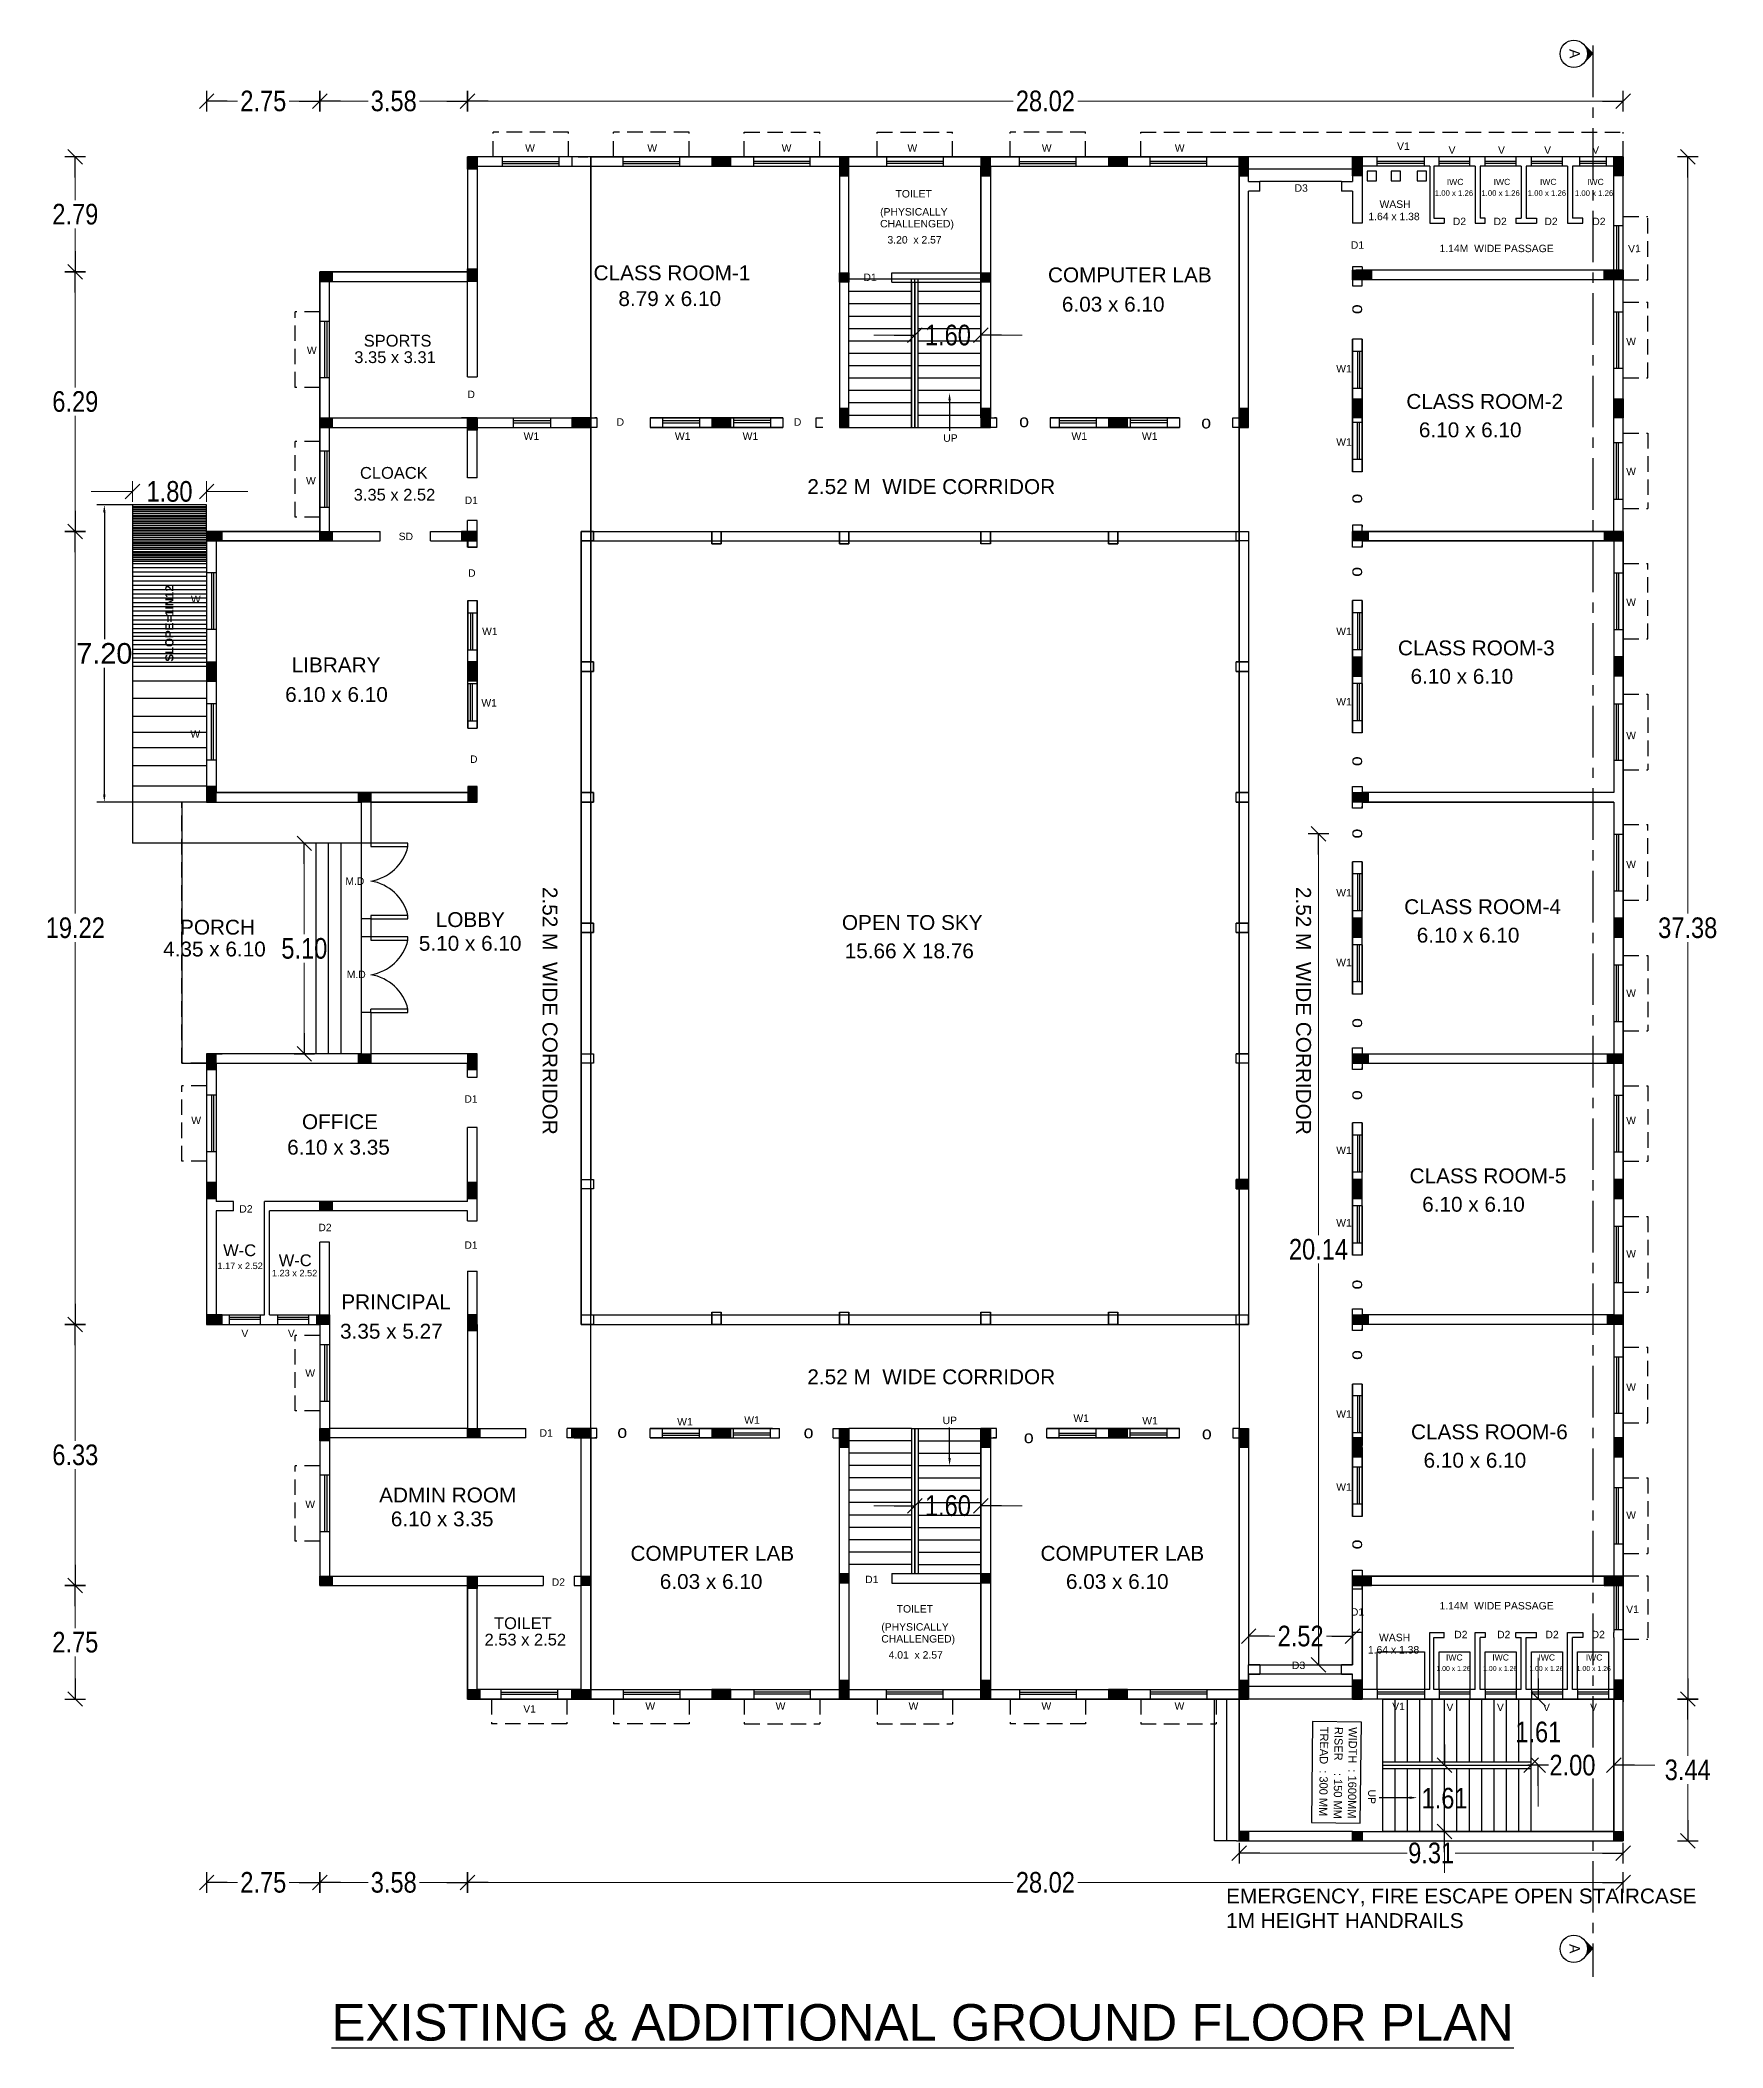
# Model space of a CAD drawing. Header units: metres. Extents: x 54 to 366, y 88 to 219.
# Drawn here: x 53.58 to 94.37, y 169.93 to 218.59 of the extents above; entities that cross this region are included whole.
import ezdxf

# ---------------------------------------------------------------- set-up
doc = ezdxf.new("R2010")
doc.units = ezdxf.units.M
doc.linetypes.add('CENTER', pattern=[2, 1.25, -0.25, 0.25, -0.25])
doc.linetypes.add('HIDDEN2', pattern=[0.1875, 0.125, -0.0625])
doc.layers.get('Defpoints').update_dxf_attribs({"lineweight": 18})
doc.layers.add('BLK_1_DA_RAMP_1', color=1, linetype='Continuous', lineweight=0)
for name, color, linetype in [('BLK_1_FLR_0_BLT_UP_AREA', 26, 'Continuous'), ('BLK_1_FLR_0_BLT_UP_AREA_EXISTING', 26, 'Continuous'), ('BLK_1_FLR_0_EXIT_WIDTH_DOOR', 2, 'Continuous'), ('BLK_1_FLR_0_EXIT_WIDTH_STAIR', 1, 'Continuous'), ('BLK_1_FLR_0_FIRESTAIR_1', 1, 'Continuous'), ('BLK_1_FLR_0_WASH', 55, 'Continuous'), ('DIST_EXIT', 7, 'Continuous'), ('ED', 7, 'Continuous'), ('SECLINE', 2, 'CENTER'), ('TOILET_VENTILATION', 6, 'Continuous')]:
    doc.layers.add(name, color=color, linetype=linetype)
doc.styles.add('1', font='arialbd.ttf', dxfattribs={"height": 0.45})
doc.styles.add('GD', font='GOTHIC.TTF')
doc.styles.add('GRIDTEXT', font='GOTHIC.TTF', dxfattribs={"height": 6})
doc.styles.get("Standard").update_dxf_attribs({"font": 'arial.ttf', "height": 0.5})
doc.styles.add('style1', font='ARIALN.TTF', dxfattribs={"height": 0.5})
doc.dimstyles.new('11', dxfattribs={"dimtxt": 0.5, "dimasz": 0.5, "dimexe": 0.18, "dimexo": 0.0625, "dimgap": 0.09, "dimtad": 0, "dimtih": 1, "dimtoh": 1, "dimzin": 0, "dimdsep": 46, "dimtxsty": 'style1', "dimblk": 'AR', "dimcen": 0.09, "dimse1": 1, "dimse2": 1, "dimclrd": 256, "dimadec": 0, "dimazin": 0, "dimtfac": 0.7, "dimtofl": 0, "dimtmove": 0, "dimatfit": 3, "dimfxl": 0, "dimfrac": 1, "dimtolj": 1, "dimtzin": 0, "dimlwd": 20, "dimarcsym": 0})
doc.dimstyles.new('STANDARD$0', dxfattribs={"dimtxt": 7, "dimasz": 3, "dimexe": 3, "dimexo": 1, "dimgap": 1.5, "dimtad": 1, "dimdec": 1, "dimzin": 1, "dimdsep": 46, "dimlunit": 4, "dimtxsty": 'Standard', "dimblk": 'OBLIQUE', "dimcen": 0.09375, "dimdle": 1, "dimclrd": 8, "dimclre": 8, "dimclrt": 7, "dimadec": 1, "dimazin": 0, "dimtfac": 1, "dimtdec": 1, "dimtix": 1, "dimtmove": 2, "dimatfit": 3, "dimldrblk": 'ARCHTICK', "dimfxl": 0, "dimfrac": 2, "dimtolj": 1, "dimtzin": 0, "dimarcsym": 0})
pattern_1 = [(0, (0, 0), (0, 6.985), [5.08, -1.905]), (90, (0, 0), (-6.985, 4e-16), [5.08, -1.905])]

msp = doc.modelspace()

# ---------------------------------------------------------------- texts
at = {"linetype": 'Continuous'}
for s, height, p in [('W', 0.18, (65.335, 215.888)), ('W', 0.18, (68.297, 215.888)), ('W', 0.18, (71.553, 215.888)), ('W', 0.18, (74.603, 215.888)), ('W', 0.18, (77.86, 215.888)), ('W', 0.18, (81.084, 215.888)), ('V1', 0.18, (86.472, 215.932)), ('V', 0.18, (87.721, 215.839)), ('V', 0.18, (88.919, 215.839)), ('V', 0.18, (90.037, 215.839)), ('V', 0.18, (91.202, 215.839)), ('D3', 0.18, (83.988, 214.918)), ('IWC', 0.1487, (87.678, 215.082)), ('IWC', 0.1487, (88.813, 215.082)), ('IWC', 0.1487, (89.935, 215.082)), ('IWC', 0.1487, (91.079, 215.082)), ('TOILET ', 0.18, (74.314, 214.779)), ('WASH', 0.18, (86.047, 214.528)), ('1.00 x 1.26', 0.13462, (87.386, 214.818)), ('1.00 x 1.26', 0.13462, (88.516, 214.818)), ('1.00 x 1.26', 0.13462, (89.639, 214.818)), ('1.00 x 1.26', 0.13462, (90.783, 214.818)), ('CHALLENGED)', 0.18, (73.941, 214.054)), ('(PHYSICALLY ', 0.18, (73.941, 214.342)), ('1.64 x 1.38', 0.18, (85.776, 214.229)), ('D2', 0.18, (87.824, 214.109)), ('D2', 0.18, (88.811, 214.109)), ('D2', 0.18, (90.044, 214.109)), ('D2', 0.18, (91.204, 214.109)), ('3.20  x 2.57', 0.18, (74.118, 213.663)), ('D1', 0.18, (85.352, 213.536)), ('1.14M  WIDE PASSAGE', 0.18, (87.501, 213.454)), ('CLASS ROOM-1', 0.36, (66.994, 212.772)), ('D1', 0.18, (73.537, 212.755)), ('COMPUTER LAB', 0.36, (78.01, 212.723)), ('8.79 x 6.10', 0.36, (67.596, 212.148)), ('6.03 x 6.10', 0.36, (78.347, 212.012)), ('SPORTS', 0.2859, (61.422, 211.165)), ('W', 0.18, (60.045, 210.983)), ('3.35 x 3.31', 0.28586, (61.193, 210.766)), ('W1', 0.18, (84.997, 210.54)), ('D', 0.18, (63.936, 209.917)), ('CLASS ROOM-2', 0.36, (86.697, 209.656)), ('D', 0.18, (67.552, 209.247)), ('D', 0.18, (71.85, 209.247)), ('o', 0.307, (77.311, 209.212)), ('o', 0.307, (81.725, 209.182)), ('6.10 x 6.10', 0.36, (87.001, 208.967)), ('W1', 0.18, (65.298, 208.903)), ('W1', 0.18, (68.965, 208.903)), ('W1', 0.18, (70.607, 208.903)), ('UP', 0.18, (75.47, 208.858)), ('W1', 0.18, (78.579, 208.903)), ('W1', 0.18, (80.287, 208.903)), ('W1', 0.18, (84.997, 208.764)), ('W', 0.18, (60.023, 207.824)), ('CLOACK', 0.2859, (61.331, 207.961)), ('2.52 M  WIDE CORRIDOR', 0.36, (72.176, 207.592)), ('3.35 x 2.52', 0.28586, (61.18, 207.432)), ('D1', 0.18, (63.87, 207.35)), ('SD', 0.18, (62.269, 206.474)), ('W', 0.18, (57.233, 204.952)), ('W1', 0.18, (64.291, 204.175)), ('W1', 0.18, (84.997, 204.173)), ('CLASS ROOM-3', 0.36, (86.494, 203.682)), ('LIBRARY', 0.36, (59.676, 203.271)), ('6.10 x 6.10', 0.36, (59.518, 202.553)), ('6.10 x 6.10', 0.36, (86.799, 202.993)), ('W1', 0.18, (64.274, 202.44)), ('W1', 0.18, (84.997, 202.468)), ('W', 0.18, (57.22, 201.687)), ('W1', 0.18, (84.997, 197.837)), ('CLASS ROOM-4', 0.36, (86.645, 197.409)), ('PORCH', 0.36, (56.969, 196.913)), ('LOBBY', 0.36, (63.168, 197.097)), ('OPEN TO SKY', 0.36, (73.014, 197.026)), ('6.10 x 6.10', 0.36, (86.949, 196.72)), ('4.35 x 6.10', 0.36, (56.559, 196.383)), ('5.10 x 6.10', 0.36, (62.758, 196.522)), ('15.66 X 18.76', 0.36, (73.081, 196.339)), ('W1', 0.18, (84.997, 196.148)), ('D1', 0.18, (63.862, 192.839)), ('W', 0.18, (57.241, 192.319)), ('OFFICE', 0.36, (59.925, 192.198)), ('6.10 x 3.35', 0.36, (59.566, 191.58)), ('W1', 0.18, (84.997, 191.597)), ('CLASS ROOM-5', 0.36, (86.776, 190.887)), ('D2', 0.18, (58.406, 190.175)), ('6.10 x 6.10', 0.36, (87.081, 190.197)), ('D2', 0.18, (60.322, 189.725)), ('W1', 0.18, (84.997, 189.837)), ('W-C', 0.2859, (58.015, 189.12)), ('D1', 0.18, (63.862, 189.298)), ('1.17 x 2.52', 0.15919, (57.875, 188.806)), ('W-C', 0.2859, (59.362, 188.877)), ('1.23 x 2.52', 0.15919, (59.196, 188.629)), ('PRINCIPAL', 0.36, (60.878, 187.834)), ('3.35 x 5.27', 0.36, (60.848, 187.12)), ('V', 0.18, (58.456, 187.157)), ('V', 0.18, (59.584, 187.157)), ('2.52 M  WIDE CORRIDOR', 0.36, (72.176, 186.016)), ('D1', 0.18, (65.685, 184.745)), ('W1', 0.18, (69.021, 185.017)), ('W1', 0.18, (70.646, 185.057)), ('UP', 0.18, (75.456, 185.049)), ('W1', 0.18, (78.626, 185.103)), ('W1', 0.18, (80.296, 185.042)), ('W1', 0.18, (84.997, 185.205)), ('CLASS ROOM-6', 0.36, (86.81, 184.682)), ('6.10 x 6.10', 0.36, (87.115, 183.993)), ('ADMIN ROOM', 0.36, (61.796, 183.151)), ('W1', 0.18, (84.997, 183.435)), ('6.10 x 3.35', 0.36, (62.079, 182.572)), ('COMPUTER LAB', 0.36, (67.889, 181.737)), ('COMPUTER LAB', 0.36, (77.829, 181.737)), ('D2', 0.18, (65.979, 181.13)), ('6.03 x 6.10', 0.36, (68.599, 181.054)), ('D1', 0.18, (73.578, 181.194)), ('6.03 x 6.10', 0.36, (78.445, 181.054)), ('TOILET ', 0.18, (74.342, 180.481)), ('D1', 0.18, (85.353, 180.407)), ('1.14M  WIDE PASSAGE', 0.18, (87.501, 180.557)), ('TOILET', 0.2859, (64.581, 180.081)), ('(PHYSICALLY ', 0.18, (73.969, 180.044)), ('2.53 x 2.52', 0.28586, (64.351, 179.683)), ('CHALLENGED)', 0.18, (73.969, 179.755)), ('1.64 x 1.38', 0.18, (85.765, 179.489)), ('WASH', 0.18, (86.035, 179.788)), ('D2', 0.18, (87.858, 179.859)), ('D2', 0.18, (88.897, 179.859)), ('D2', 0.18, (90.069, 179.859)), ('D2', 0.18, (91.188, 179.859)), ('4.01  x 2.57', 0.18, (74.146, 179.365)), ('D3', 0.18, (83.924, 179.113)), ('1.00 x 1.26', 0.11967, (87.426, 179.066)), ('IWC', 0.1487, (87.658, 179.319)), ('1.00 x 1.26', 0.11967, (88.559, 179.066)), ('IWC', 0.1487, (88.78, 179.319)), ('1.00 x 1.26', 0.11967, (89.678, 179.066)), ('IWC', 0.1487, (89.898, 179.319)), ('1.00 x 1.26', 0.11967, (90.827, 179.066)), ('IWC', 0.1487, (91.047, 179.319)), ('V1', 0.18, (86.355, 178.117)), ('EMERGENCY, FIRE ESCAPE OPEN STAIRCASE', 0.36, (82.329, 173.432)), ('1M HEIGHT HANDRAILS', 0.36, (82.329, 172.836)), ('%%UEXISTING & ADDITIONAL GROUND FLOOR PLAN', 0.88343, (60.641, 170.108))]:
    msp.add_text(s, height=height, dxfattribs=at).set_placement(p)
for s, height, rotation, p in [('V1', 0.18, 2.0585, (92.077, 213.445)), ('o', 0.307, 270, (85.388, 212.19)), ('W', 0.18, 2.0585, (92.031, 211.194)), ('W', 0.18, 2.0585, (92.031, 208.044)), ('o', 0.307, 270, (85.388, 207.599)), ('o', 0.307, 270, (85.388, 205.825)), ('W', 0.18, 2.0585, (92.031, 204.875)), ('W', 0.18, 2.0585, (92.031, 201.644)), ('o', 0.307, 270, (85.388, 201.235)), ('o', 0.307, 270, (85.388, 199.481)), ('W', 0.18, 2.0585, (92.031, 198.52)), ('2.52 M  WIDE CORRIDOR', 0.36, 270, (65.758, 198.069)), ('2.52 M  WIDE CORRIDOR', 0.36, 270, (84.026, 198.069)), ('W', 0.18, 2.0585, (92.031, 195.399)), ('o', 0.307, 270, (85.388, 194.89)), ('o', 0.307, 270, (85.388, 193.141)), ('W', 0.18, 2.0585, (92.031, 192.315)), ('W', 0.18, 2.0585, (92.031, 189.081)), ('o', 0.307, 270, (85.388, 188.55)), ('o', 0.307, 270, (85.388, 186.843)), ('W', 0.18, 2.0585, (92.031, 185.852)), ('o', 0.307, 180, (67.809, 184.95)), ('o', 0.307, 180, (72.325, 184.942)), ('o', 0.307, 180, (81.98, 184.917)), ('o', 0.307, 180, (77.663, 184.823)), ('W', 0.18, 2.0585, (92.031, 182.75)), ('o', 0.307, 270, (85.388, 182.252)), ('V1', 0.18, 2.0585, (92.031, 180.466)), ('UP', 0.18, 270, (85.771, 176.191)), ('UP', 0.18, 270, (85.771, 176.191))]:
    msp.add_text(s, height=height, rotation=rotation, dxfattribs=at).set_placement(p)
at = {"color": 0, "lineweight": 25, "ltscale": 0.23}
for s, p in [('D', (63.953, 205.586)), ('D', (63.999, 201.075)), ('M.D', (60.976, 198.119)), ('M.D', (61.01, 195.858)), ('W', (60.005, 186.195)), ('W', (60.005, 183.017)), ('V1', (65.29, 178.057)), ('W', (68.249, 178.127)), ('W', (71.407, 178.127)), ('W', (74.63, 178.127)), ('W', (77.851, 178.127)), ('W', (81.077, 178.127)), ('V', (87.669, 178.096)), ('V', (88.893, 178.096)), ('V', (90.012, 178.096)), ('V', (91.151, 178.096))]:
    msp.add_text(s, height=0.18, dxfattribs=at).set_placement(p)
at = {"style": 'GD'}
for s, p in [('TREAD  : 300 MM', (84.607, 177.715)), ('RISER    : 150 MM', (84.958, 177.711)), ('WIDTH  : 1600MM', (85.303, 177.706))]:
    msp.add_text(s, height=0.2, rotation=269.2994, dxfattribs=at).set_placement(p)
at = {"layer": 'BLK_1_DA_RAMP_1', "insert": (56.61, 203.528), "char_height": 0.2, "attachment_point": 1, "rotation": 90, "style": '1'}
msp.add_mtext_dynamic_manual_height_columns('SLOPE=1IN12', width=1.8, gutter_width=2.25, heights=[0], dxfattribs=at)
at = {"layer": 'SECLINE', "color": 6, "style": 'GRIDTEXT'}
for p in [(90.65, 218.376), (90.65, 172.447)]:
    msp.add_text('A', height=0.256, rotation=270.8155, dxfattribs=at).set_placement(p)

# ---------------------------------------------------------------- blocks, each defined once
blk = doc.blocks.new('AR')
for p, q in [((-1, 0), (0, 0)), ((-0.354, -0.354), (0.354, 0.354)), ((0, -0.5), (0, 0.5))]:
    blk.add_line(p, q)
blk = doc.blocks.new('*D67')
at = {"layer": 'Defpoints', "color": 0}
for p in [(60.359, 217.116), (57.614, 206.686), (60.359, 206.686)]:
    blk.add_point(p, dxfattribs=at)
at = {"layer": 'ED', "lineweight": 20}
for p, q in [((58.114, 217.116), (58.359, 217.116)), ((59.859, 217.116), (59.614, 217.116))]:
    blk.add_line(p, q, dxfattribs=at)
at = {"layer": 'ED', "lineweight": 20, "xscale": 0.5, "yscale": 0.5, "zscale": 0.5, "rotation": 180}
blk.add_blockref('AR', (57.614, 217.116), dxfattribs=at)
at = {"layer": 'ED', "lineweight": 20, "xscale": 0.5, "yscale": 0.5, "zscale": 0.5}
blk.add_blockref('AR', (60.359, 217.116), dxfattribs=at)
at = {"layer": 'ED', "color": 0, "insert": (58.987, 217.116), "char_height": 0.5, "attachment_point": 5, "style": 'style1'}
blk.add_mtext('\\A1;2.75', dxfattribs=at)
blk = doc.blocks.new('*D68')
at = {"layer": 'Defpoints', "color": 0}
for p in [(63.939, 217.116), (63.939, 215.766), (60.359, 206.686)]:
    blk.add_point(p, dxfattribs=at)
at = {"layer": 'ED', "lineweight": 20}
for p, q in [((60.859, 217.116), (61.526, 217.116)), ((63.439, 217.116), (62.772, 217.116))]:
    blk.add_line(p, q, dxfattribs=at)
at = {"layer": 'ED', "lineweight": 20, "xscale": 0.5, "yscale": 0.5, "zscale": 0.5, "rotation": 180}
blk.add_blockref('AR', (60.359, 217.116), dxfattribs=at)
at = {"layer": 'ED', "lineweight": 20, "xscale": 0.5, "yscale": 0.5, "zscale": 0.5}
blk.add_blockref('AR', (63.939, 217.116), dxfattribs=at)
at = {"layer": 'ED', "color": 0, "insert": (62.149, 217.116), "char_height": 0.5, "attachment_point": 5, "style": 'style1'}
blk.add_mtext('\\A1;3.58', dxfattribs=at)
blk = doc.blocks.new('*D69')
at = {"layer": 'Defpoints', "color": 0}
for p in [(91.954, 217.116), (91.954, 216.366), (63.939, 215.766)]:
    blk.add_point(p, dxfattribs=at)
at = {"layer": 'ED', "lineweight": 20}
for p, q in [((64.439, 217.116), (77.163, 217.116)), ((91.454, 217.116), (78.73, 217.116))]:
    blk.add_line(p, q, dxfattribs=at)
at = {"layer": 'ED', "lineweight": 20, "xscale": 0.5, "yscale": 0.5, "zscale": 0.5, "rotation": 180}
blk.add_blockref('AR', (63.939, 217.116), dxfattribs=at)
at = {"layer": 'ED', "lineweight": 20, "xscale": 0.5, "yscale": 0.5, "zscale": 0.5}
blk.add_blockref('AR', (91.954, 217.116), dxfattribs=at)
at = {"layer": 'ED', "color": 0, "insert": (77.947, 217.116), "char_height": 0.5, "attachment_point": 5, "style": 'style1'}
blk.add_mtext('\\A1;28.02', dxfattribs=at)
blk = doc.blocks.new('*D70')
at = {"layer": 'Defpoints', "color": 0}
for p in [(91.954, 215.766), (91.954, 178.386), (93.518, 178.386)]:
    blk.add_point(p, dxfattribs=at)
at = {"layer": 'ED', "lineweight": 20}
for p, q in [((93.518, 215.266), (93.518, 197.422)), ((93.518, 178.886), (93.518, 196.731))]:
    blk.add_line(p, q, dxfattribs=at)
at = {"layer": 'ED', "lineweight": 20, "xscale": 0.5, "yscale": 0.5, "zscale": 0.5}
for p, rotation in [((93.518, 215.766), 90), ((93.518, 178.386), 270)]:
    blk.add_blockref('AR', p, dxfattribs=dict(at, rotation=rotation))
at = {"layer": 'ED', "color": 0, "insert": (93.518, 197.076), "char_height": 0.5, "attachment_point": 5, "style": 'style1'}
blk.add_mtext('\\A1;37.38', dxfattribs=at)
blk = doc.blocks.new('*D71')
at = {"layer": 'Defpoints', "color": 0}
for p in [(63.939, 178.386), (91.954, 178.321), (63.939, 173.94)]:
    blk.add_point(p, dxfattribs=at)
at = {"layer": 'ED', "lineweight": 20}
for p, q in [((64.439, 173.94), (77.163, 173.94)), ((91.454, 173.94), (78.73, 173.94))]:
    blk.add_line(p, q, dxfattribs=at)
at = {"layer": 'ED', "lineweight": 20, "xscale": 0.5, "yscale": 0.5, "zscale": 0.5, "rotation": 180}
blk.add_blockref('AR', (63.939, 173.94), dxfattribs=at)
at = {"layer": 'ED', "lineweight": 20, "xscale": 0.5, "yscale": 0.5, "zscale": 0.5}
blk.add_blockref('AR', (91.954, 173.94), dxfattribs=at)
at = {"layer": 'ED', "color": 0, "insert": (77.947, 173.94), "char_height": 0.5, "attachment_point": 5, "style": 'style1'}
blk.add_mtext('\\A1;28.02', dxfattribs=at)
blk = doc.blocks.new('*D58')
at = {"layer": 'Defpoints', "color": 0}
for p in [(60.359, 181.146), (63.939, 178.386), (60.359, 173.94)]:
    blk.add_point(p, dxfattribs=at)
at = {"layer": 'ED', "lineweight": 20}
for p, q in [((60.859, 173.94), (61.526, 173.94)), ((63.439, 173.94), (62.772, 173.94))]:
    blk.add_line(p, q, dxfattribs=at)
at = {"layer": 'ED', "lineweight": 20, "xscale": 0.5, "yscale": 0.5, "zscale": 0.5, "rotation": 180}
blk.add_blockref('AR', (60.359, 173.94), dxfattribs=at)
at = {"layer": 'ED', "lineweight": 20, "xscale": 0.5, "yscale": 0.5, "zscale": 0.5}
blk.add_blockref('AR', (63.939, 173.94), dxfattribs=at)
at = {"layer": 'ED', "color": 0, "insert": (62.149, 173.94), "char_height": 0.5, "attachment_point": 5, "style": 'style1'}
blk.add_mtext('\\A1;3.58', dxfattribs=at)
blk = doc.blocks.new('*D59')
at = {"layer": 'Defpoints', "color": 0}
for p in [(57.614, 187.466), (60.359, 181.136), (57.614, 173.94)]:
    blk.add_point(p, dxfattribs=at)
at = {"layer": 'ED', "lineweight": 20}
for p, q in [((58.114, 173.94), (58.359, 173.94)), ((59.859, 173.94), (59.614, 173.94))]:
    blk.add_line(p, q, dxfattribs=at)
at = {"layer": 'ED', "lineweight": 20, "xscale": 0.5, "yscale": 0.5, "zscale": 0.5, "rotation": 180}
blk.add_blockref('AR', (57.614, 173.94), dxfattribs=at)
at = {"layer": 'ED', "lineweight": 20, "xscale": 0.5, "yscale": 0.5, "zscale": 0.5}
blk.add_blockref('AR', (60.359, 173.94), dxfattribs=at)
at = {"layer": 'ED', "color": 0, "insert": (58.987, 173.94), "char_height": 0.5, "attachment_point": 5, "style": 'style1'}
blk.add_mtext('\\A1;2.75', dxfattribs=at)
blk = doc.blocks.new('*D60')
at = {"layer": 'Defpoints', "color": 0}
for p in [(63.939, 215.766), (54.43, 212.976), (63.939, 212.976)]:
    blk.add_point(p, dxfattribs=at)
at = {"layer": 'ED', "lineweight": 20}
for p, q in [((54.43, 215.266), (54.43, 214.717)), ((54.43, 213.476), (54.43, 214.026))]:
    blk.add_line(p, q, dxfattribs=at)
at = {"layer": 'ED', "lineweight": 20, "xscale": 0.5, "yscale": 0.5, "zscale": 0.5}
for p, rotation in [((54.43, 215.766), 90), ((54.43, 212.976), 270)]:
    blk.add_blockref('AR', p, dxfattribs=dict(at, rotation=rotation))
at = {"layer": 'ED', "color": 0, "insert": (54.43, 214.371), "char_height": 0.5, "attachment_point": 5, "style": 'style1'}
blk.add_mtext('\\A1;2.79', dxfattribs=at)
blk = doc.blocks.new('*D61')
at = {"layer": 'Defpoints', "color": 0}
for p in [(62.335, 212.976), (54.43, 206.686), (56.01, 206.686)]:
    blk.add_point(p, dxfattribs=at)
at = {"layer": 'ED', "lineweight": 20}
for p, q in [((54.43, 212.476), (54.43, 210.177)), ((54.43, 207.186), (54.43, 209.486))]:
    blk.add_line(p, q, dxfattribs=at)
at = {"layer": 'ED', "lineweight": 20, "xscale": 0.5, "yscale": 0.5, "zscale": 0.5}
for p, rotation in [((54.43, 212.976), 90), ((54.43, 206.686), 270)]:
    blk.add_blockref('AR', p, dxfattribs=dict(at, rotation=rotation))
at = {"layer": 'ED', "color": 0, "insert": (54.43, 209.831), "char_height": 0.5, "attachment_point": 5, "style": 'style1'}
blk.add_mtext('\\A1;6.29', dxfattribs=at)
blk = doc.blocks.new('*D62')
at = {"layer": 'Defpoints', "color": 0}
for p in [(56.01, 206.686), (54.43, 187.466), (57.614, 187.466)]:
    blk.add_point(p, dxfattribs=at)
at = {"layer": 'ED', "lineweight": 20}
for p, q in [((54.43, 206.186), (54.43, 197.422)), ((54.43, 187.966), (54.43, 196.731))]:
    blk.add_line(p, q, dxfattribs=at)
at = {"layer": 'ED', "lineweight": 20, "xscale": 0.5, "yscale": 0.5, "zscale": 0.5}
for p, rotation in [((54.43, 206.686), 90), ((54.43, 187.466), 270)]:
    blk.add_blockref('AR', p, dxfattribs=dict(at, rotation=rotation))
at = {"layer": 'ED', "color": 0, "insert": (54.43, 197.076), "char_height": 0.5, "attachment_point": 5, "style": 'style1'}
blk.add_mtext('\\A1;19.22', dxfattribs=at)
blk = doc.blocks.new('*D63')
at = {"layer": 'Defpoints', "color": 0}
for p in [(57.614, 187.466), (54.43, 181.136), (60.359, 181.136)]:
    blk.add_point(p, dxfattribs=at)
at = {"layer": 'ED', "lineweight": 20}
for p, q in [((54.43, 186.966), (54.43, 184.647)), ((54.43, 181.636), (54.43, 183.956))]:
    blk.add_line(p, q, dxfattribs=at)
at = {"layer": 'ED', "lineweight": 20, "xscale": 0.5, "yscale": 0.5, "zscale": 0.5}
for p, rotation in [((54.43, 187.466), 90), ((54.43, 181.136), 270)]:
    blk.add_blockref('AR', p, dxfattribs=dict(at, rotation=rotation))
at = {"layer": 'ED', "color": 0, "insert": (54.43, 184.301), "char_height": 0.5, "attachment_point": 5, "style": 'style1'}
blk.add_mtext('\\A1;6.33', dxfattribs=at)
blk = doc.blocks.new('*D64')
at = {"layer": 'Defpoints', "color": 0}
for p in [(60.359, 181.136), (54.43, 178.386), (63.939, 178.386)]:
    blk.add_point(p, dxfattribs=at)
at = {"layer": 'ED', "lineweight": 20}
for p, q in [((54.43, 180.636), (54.43, 180.107)), ((54.43, 178.886), (54.43, 179.416))]:
    blk.add_line(p, q, dxfattribs=at)
at = {"layer": 'ED', "lineweight": 20, "xscale": 0.5, "yscale": 0.5, "zscale": 0.5}
for p, rotation in [((54.43, 181.136), 90), ((54.43, 178.386), 270)]:
    blk.add_blockref('AR', p, dxfattribs=dict(at, rotation=rotation))
at = {"layer": 'ED', "color": 0, "insert": (54.43, 179.761), "char_height": 0.5, "attachment_point": 5, "style": 'style1'}
blk.add_mtext('\\A1;2.75', dxfattribs=at)
blk = doc.blocks.new('*D65')
at = {"layer": 'Defpoints', "color": 0}
for p in [(91.954, 178.386), (91.954, 174.946), (93.518, 174.946)]:
    blk.add_point(p, dxfattribs=at)
at = {"layer": 'ED', "lineweight": 20}
for p, q in [((93.518, 177.886), (93.518, 177.012)), ((93.518, 175.446), (93.518, 176.321))]:
    blk.add_line(p, q, dxfattribs=at)
at = {"layer": 'ED', "lineweight": 20, "xscale": 0.5, "yscale": 0.5, "zscale": 0.5}
for p, rotation in [((93.518, 178.386), 90), ((93.518, 174.946), 270)]:
    blk.add_blockref('AR', p, dxfattribs=dict(at, rotation=rotation))
at = {"layer": 'ED', "color": 0, "insert": (93.518, 176.666), "char_height": 0.5, "attachment_point": 5, "style": 'style1'}
blk.add_mtext('\\A1;3.44', dxfattribs=at)
blk = doc.blocks.new('*D73')
at = {"layer": 'Defpoints', "color": 0}
for p in [(89.724, 178.386), (89.724, 176.781), (89.896, 176.781)]:
    blk.add_point(p, dxfattribs=at)
at = {"layer": 'ED', "lineweight": 20}
for p, q in [((89.896, 178.886), (89.896, 179.386)), ((89.896, 176.281), (89.896, 175.781))]:
    blk.add_line(p, q, dxfattribs=at)
at = {"layer": 'ED', "lineweight": 20, "xscale": 0.5, "yscale": 0.5, "zscale": 0.5}
for p, rotation in [((89.896, 178.386), 270), ((89.896, 176.781), 90)]:
    blk.add_blockref('AR', p, dxfattribs=dict(at, rotation=rotation))
at = {"layer": 'ED', "color": 0, "insert": (89.896, 177.584), "char_height": 0.5, "attachment_point": 5, "style": 'style1'}
blk.add_mtext('\\A1;1.61', dxfattribs=at)
blk = doc.blocks.new('*D74')
at = {"layer": 'BLK_1_FLR_0_EXIT_WIDTH_STAIR', "lineweight": 20}
for p, q in [((87.623, 177.281), (87.623, 177.781)), ((87.623, 174.676), (87.623, 174.176))]:
    blk.add_line(p, q, dxfattribs=at)
at = {"layer": 'Defpoints', "color": 0}
for p in [(87.452, 176.781), (87.452, 175.176), (87.623, 175.176)]:
    blk.add_point(p, dxfattribs=at)
at = {"layer": 'BLK_1_FLR_0_EXIT_WIDTH_STAIR', "lineweight": 20, "xscale": 0.5, "yscale": 0.5, "zscale": 0.5}
for p, rotation in [((87.623, 176.781), 270), ((87.623, 175.176), 90)]:
    blk.add_blockref('AR', p, dxfattribs=dict(at, rotation=rotation))
at = {"layer": 'BLK_1_FLR_0_EXIT_WIDTH_STAIR', "color": 0, "insert": (87.623, 175.979), "char_height": 0.5, "attachment_point": 5, "style": 'style1'}
blk.add_mtext('\\A1;1.61', dxfattribs=at)
blk = doc.blocks.new('*D75')
at = {"layer": 'Defpoints', "color": 0}
for p in [(89.724, 176.781), (91.724, 176.781), (91.724, 176.781)]:
    blk.add_point(p, dxfattribs=at)
at = {"layer": 'ED', "lineweight": 20}
for p, q in [((89.224, 176.781), (88.724, 176.781)), ((92.224, 176.781), (92.724, 176.781))]:
    blk.add_line(p, q, dxfattribs=at)
at = {"layer": 'ED', "lineweight": 20, "xscale": 0.5, "yscale": 0.5, "zscale": 0.5}
blk.add_blockref('AR', (89.724, 176.781), dxfattribs=at)
at = {"layer": 'ED', "lineweight": 20, "xscale": 0.5, "yscale": 0.5, "zscale": 0.5, "rotation": 180}
blk.add_blockref('AR', (91.724, 176.781), dxfattribs=at)
at = {"layer": 'ED', "color": 0, "insert": (90.724, 176.781), "char_height": 0.5, "attachment_point": 5, "style": 'style1'}
blk.add_mtext('\\A1;2.00', dxfattribs=at)
blk = doc.blocks.new('*D72')
at = {"layer": 'Defpoints', "color": 0}
for p in [(82.644, 178.386), (91.954, 174.946), (82.644, 174.652)]:
    blk.add_point(p, dxfattribs=at)
at = {"layer": 'ED', "lineweight": 20}
for p, q in [((83.144, 174.652), (86.716, 174.652)), ((91.454, 174.652), (87.882, 174.652))]:
    blk.add_line(p, q, dxfattribs=at)
at = {"layer": 'ED', "lineweight": 20, "xscale": 0.5, "yscale": 0.5, "zscale": 0.5, "rotation": 180}
blk.add_blockref('AR', (82.644, 174.652), dxfattribs=at)
at = {"layer": 'ED', "lineweight": 20, "xscale": 0.5, "yscale": 0.5, "zscale": 0.5}
blk.add_blockref('AR', (91.954, 174.652), dxfattribs=at)
at = {"layer": 'ED', "color": 0, "insert": (87.299, 174.652), "char_height": 0.5, "attachment_point": 5, "style": 'style1'}
blk.add_mtext('\\A1;9.31', dxfattribs=at)
blk = doc.blocks.new('*D66')
at = {"layer": 'BLK_1_DA_RAMP_1', "color": 0, "lineweight": -2}
for p, q in [((56.479, 207.326), (54.954, 207.326)), ((55.134, 207.146), (55.134, 204.072)), ((55.134, 200.306), (55.134, 203.381)), ((56.486, 200.126), (54.954, 200.126))]:
    blk.add_line(p, q, dxfattribs=at)
at = {"layer": 'BLK_1_DA_RAMP_1', "color": 0}
for points in [[(55.104, 207.146), (55.164, 207.146), (55.134, 207.326)], [(55.104, 200.306), (55.164, 200.306), (55.134, 200.126)]]:
    blk.add_solid(points, dxfattribs=at)
at = {"layer": 'Defpoints', "color": 0}
for p in [(56.542, 207.326), (55.134, 200.126), (56.548, 200.126)]:
    blk.add_point(p, dxfattribs=at)
at = {"layer": 'BLK_1_DA_RAMP_1', "color": 0, "insert": (55.134, 203.726), "char_height": 0.5, "attachment_point": 5}
blk.add_mtext('\\A1;7.20', dxfattribs=at)
blk = doc.blocks.new('*D76')
at = {"layer": 'BLK_1_DA_RAMP_1', "lineweight": 20}
for p, q in [((55.314, 207.652), (54.814, 207.652)), ((58.114, 207.652), (58.614, 207.652))]:
    blk.add_line(p, q, dxfattribs=at)
at = {"layer": 'Defpoints', "color": 0}
for p in [(55.814, 207.652), (55.814, 207.326), (57.614, 207.326)]:
    blk.add_point(p, dxfattribs=at)
at = {"layer": 'BLK_1_DA_RAMP_1', "lineweight": 20, "xscale": 0.5, "yscale": 0.5, "zscale": 0.5}
blk.add_blockref('AR', (55.814, 207.652), dxfattribs=at)
at = {"layer": 'BLK_1_DA_RAMP_1', "lineweight": 20, "xscale": 0.5, "yscale": 0.5, "zscale": 0.5, "rotation": 180}
blk.add_blockref('AR', (57.614, 207.652), dxfattribs=at)
at = {"layer": 'BLK_1_DA_RAMP_1', "color": 0, "insert": (56.714, 207.652), "char_height": 0.5, "attachment_point": 5, "style": 'style1'}
blk.add_mtext('\\A1;1.80', dxfattribs=at)
blk = doc.blocks.new('*D106')
at = {"layer": 'BLK_1_FLR_0_EXIT_WIDTH_STAIR', "lineweight": 20}
for p, q in [((74.284, 211.441), (73.784, 211.441)), ((76.884, 211.441), (77.384, 211.441))]:
    blk.add_line(p, q, dxfattribs=at)
at = {"layer": 'Defpoints', "color": 0}
for p in [(74.784, 211.779), (76.384, 211.779), (76.384, 211.441)]:
    blk.add_point(p, dxfattribs=at)
at = {"layer": 'BLK_1_FLR_0_EXIT_WIDTH_STAIR', "lineweight": 20, "xscale": 0.5, "yscale": 0.5, "zscale": 0.5}
blk.add_blockref('AR', (74.784, 211.441), dxfattribs=at)
at = {"layer": 'BLK_1_FLR_0_EXIT_WIDTH_STAIR', "lineweight": 20, "xscale": 0.5, "yscale": 0.5, "zscale": 0.5, "rotation": 180}
blk.add_blockref('AR', (76.384, 211.441), dxfattribs=at)
at = {"layer": 'BLK_1_FLR_0_EXIT_WIDTH_STAIR', "color": 0, "insert": (75.584, 211.441), "char_height": 0.5, "attachment_point": 5, "style": 'style1'}
blk.add_mtext('\\A1;1.60', dxfattribs=at)
blk = doc.blocks.new('*D107')
at = {"layer": 'BLK_1_FLR_0_EXIT_WIDTH_STAIR', "lineweight": 20}
for p, q in [((74.284, 183.07), (73.784, 183.07)), ((76.884, 183.07), (77.384, 183.07))]:
    blk.add_line(p, q, dxfattribs=at)
at = {"layer": 'Defpoints', "color": 0}
for p in [(74.784, 183.07), (74.784, 182.542), (76.384, 182.542)]:
    blk.add_point(p, dxfattribs=at)
at = {"layer": 'BLK_1_FLR_0_EXIT_WIDTH_STAIR', "lineweight": 20, "xscale": 0.5, "yscale": 0.5, "zscale": 0.5}
blk.add_blockref('AR', (74.784, 183.07), dxfattribs=at)
at = {"layer": 'BLK_1_FLR_0_EXIT_WIDTH_STAIR', "lineweight": 20, "xscale": 0.5, "yscale": 0.5, "zscale": 0.5, "rotation": 180}
blk.add_blockref('AR', (76.384, 183.07), dxfattribs=at)
at = {"layer": 'BLK_1_FLR_0_EXIT_WIDTH_STAIR', "color": 0, "insert": (75.584, 183.07), "char_height": 0.5, "attachment_point": 5, "style": 'style1'}
blk.add_mtext('\\A1;1.60', dxfattribs=at)
blk = doc.blocks.new('*D108')
at = {"layer": 'BLK_1_FLR_0_EXIT_WIDTH_DOOR', "lineweight": 20}
for p, q in [((59.982, 198.626), (59.982, 196.922)), ((59.982, 194.526), (59.982, 196.231))]:
    blk.add_line(p, q, dxfattribs=at)
at = {"layer": 'Defpoints', "color": 0}
for p in [(60.264, 199.126), (59.982, 194.026), (60.264, 194.026)]:
    blk.add_point(p, dxfattribs=at)
at = {"layer": 'BLK_1_FLR_0_EXIT_WIDTH_DOOR', "lineweight": 20, "xscale": 0.5, "yscale": 0.5, "zscale": 0.5}
for p, rotation in [((59.982, 199.126), 90), ((59.982, 194.026), 270)]:
    blk.add_blockref('AR', p, dxfattribs=dict(at, rotation=rotation))
at = {"layer": 'BLK_1_FLR_0_EXIT_WIDTH_DOOR', "color": 0, "insert": (59.982, 196.576), "char_height": 0.5, "attachment_point": 5, "style": 'style1'}
blk.add_mtext('\\A1;5.10', dxfattribs=at)
blk = doc.blocks.new('*D117')
at = {"layer": 'Defpoints', "color": 0}
for p in [(84.232, 199.353), (84.232, 179.216), (84.567, 179.216)]:
    blk.add_point(p, dxfattribs=at)
at = {"layer": 'DIST_EXIT', "lineweight": 20}
for p, q in [((84.567, 198.853), (84.567, 189.63)), ((84.567, 179.716), (84.567, 188.939))]:
    blk.add_line(p, q, dxfattribs=at)
at = {"layer": 'DIST_EXIT', "lineweight": 20, "xscale": 0.5, "yscale": 0.5, "zscale": 0.5}
for p, rotation in [((84.567, 199.353), 90), ((84.567, 179.216), 270)]:
    blk.add_blockref('AR', p, dxfattribs=dict(at, rotation=rotation))
at = {"layer": 'DIST_EXIT', "color": 0, "insert": (84.567, 189.284), "char_height": 0.5, "attachment_point": 5, "style": 'style1'}
blk.add_mtext('\\A1;20.14', dxfattribs=at)
blk = doc.blocks.new('*D279')
at = {"layer": 'BLK_1_FLR_0_EXIT_WIDTH_DOOR', "lineweight": 20}
for p, q in [((83.374, 179.909), (83.51, 179.909)), ((84.894, 179.909), (84.759, 179.909))]:
    blk.add_line(p, q, dxfattribs=at)
at = {"layer": 'Defpoints', "color": 0}
for p in [(85.394, 179.909), (82.874, 179.216), (85.394, 179.216)]:
    blk.add_point(p, dxfattribs=at)
at = {"layer": 'BLK_1_FLR_0_EXIT_WIDTH_DOOR', "lineweight": 20, "xscale": 0.5, "yscale": 0.5, "zscale": 0.5, "rotation": 180}
blk.add_blockref('AR', (82.874, 179.909), dxfattribs=at)
at = {"layer": 'BLK_1_FLR_0_EXIT_WIDTH_DOOR', "lineweight": 20, "xscale": 0.5, "yscale": 0.5, "zscale": 0.5}
blk.add_blockref('AR', (85.394, 179.909), dxfattribs=at)
at = {"layer": 'BLK_1_FLR_0_EXIT_WIDTH_DOOR', "color": 0, "insert": (84.134, 179.909), "char_height": 0.5, "attachment_point": 5, "style": 'style1'}
blk.add_mtext('\\A1;2.52', dxfattribs=at)

# ---------------------------------------------------------------- dimensions: what is measured, and where the dimension line sits
at = {"layer": 'BLK_1_DA_RAMP_1', "color": 2}
dim = msp.add_linear_dim(base=(55.814, 207.652), p1=(57.614, 207.326), p2=(55.814, 207.326), dimstyle='11', override={"dimpost": '\\X'}, dxfattribs=at)
dim.commit()
dim.dimension.update_dxf_attribs({"geometry": '*D76', "text_midpoint": (56.714, 207.652), "dimtype": 160})
at = {"layer": 'BLK_1_DA_RAMP_1', "color": 1}
dim = msp.add_linear_dim(base=(55.134, 200.126), p1=(56.542, 207.326), p2=(56.548, 200.126), angle=270, dimstyle='STANDARD$0', override={"dimtxt": 0.5, "dimasz": 0.18, "dimexe": 0.18, "dimexo": 0.0625, "dimgap": 0.09, "dimtad": 0, "dimtih": 1, "dimtoh": 1, "dimdec": 2, "dimzin": 0, "dimlunit": 2, "dimpost": '', "dimcen": 0.09, "dimdle": 0, "dimclrd": 0, "dimclre": 0, "dimclrt": 0, "dimadec": 0, "dimtdec": 2, "dimtix": 0, "dimtofl": 0, "dimtmove": 0, "dimfrac": 0}, dxfattribs=at)
dim.commit()
dim.dimension.update_dxf_attribs({"geometry": '*D66', "text_midpoint": (55.134, 203.726), "dimtype": 160})
at = {"layer": 'BLK_1_FLR_0_EXIT_WIDTH_DOOR'}
dim = msp.add_linear_dim(base=(59.982, 194.026), p1=(60.264, 199.126), p2=(60.264, 194.026), angle=90, dimstyle='11', override={"dimpost": '\\X'}, dxfattribs=at)
dim.commit()
dim.dimension.update_dxf_attribs({"geometry": '*D108', "text_midpoint": (59.982, 196.576)})
at = {"layer": 'BLK_1_FLR_0_EXIT_WIDTH_DOOR', "color": 2}
dim = msp.add_linear_dim(base=(85.394, 179.909), p1=(82.874, 179.216), p2=(85.394, 179.216), dimstyle='11', override={"dimpost": '\\X'}, dxfattribs=at)
dim.commit()
dim.dimension.update_dxf_attribs({"geometry": '*D279', "text_midpoint": (84.134, 179.909)})
at = {"layer": 'BLK_1_FLR_0_EXIT_WIDTH_STAIR'}
for base, p1, p2, picture, middle in [((76.384, 211.441), (74.784, 211.779), (76.384, 211.779), '*D106', (75.584, 211.441)), ((74.784, 183.07), (76.384, 182.542), (74.784, 182.542), '*D107', (75.584, 183.07))]:
    dim = msp.add_linear_dim(base=base, p1=p1, p2=p2, dimstyle='11', override={"dimpost": '\\X'}, dxfattribs=at)
    dim.commit()
    dim.dimension.update_dxf_attribs({"geometry": picture, "text_midpoint": middle})
dim = msp.add_linear_dim(base=(87.623172967, 175.176368328), p1=(87.45192451, 176.781368328), p2=(87.45192451, 175.176368328), angle=90, dimstyle='11', override={"dimpost": '\\X', "dimfxl": 3, "dimfxlon": 1, "dimarcsym": 1}, dxfattribs=at)
dim.commit()
dim.dimension.update_dxf_attribs({"geometry": '*D74', "text_midpoint": (87.623172967, 175.978868328), "dimtype": 160})
at = {"layer": 'DIST_EXIT'}
dim = msp.add_linear_dim(base=(84.567, 179.216), p1=(84.232, 199.353), p2=(84.232, 179.216), angle=90, dimstyle='11', override={"dimpost": '\\X'}, dxfattribs=at)
dim.commit()
dim.dimension.update_dxf_attribs({"geometry": '*D117', "text_midpoint": (84.567, 189.284)})
at = {"layer": 'ED'}
for base, p1, p2, override, picture, middle in [((60.359406309, 217.116167945), (57.614406309, 206.686368328), (60.359406309, 206.686368328), {"dimpost": '\\X', "dimfxl": 3, "dimfxlon": 1, "dimarcsym": 1}, '*D67', (58.986906309, 217.116167945)), ((63.939, 217.116), (60.359, 206.686), (63.939, 215.766), {"dimpost": '\\X', "dimtmove": 1, "dimfxl": 3, "dimfxlon": 1, "dimarcsym": 1}, '*D68', (62.149, 217.116)), ((91.954406309, 217.116167945), (63.939406309, 215.766368328), (91.954406309, 216.366368328), {"dimpost": '\\X', "dimtmove": 1, "dimfxl": 3, "dimfxlon": 1, "dimarcsym": 1}, '*D69', (77.946906309, 217.116167945)), ((57.614406309, 173.940002779), (60.359406309, 181.136368328), (57.614406309, 187.466368328), {"dimpost": '\\X', "dimtmove": 1, "dimfxl": 3, "dimfxlon": 1, "dimarcsym": 1}, '*D59', (58.986906309, 173.940002779)), ((60.359, 173.94), (63.939, 178.386), (60.359, 181.146), {"dimpost": '\\X', "dimtmove": 1, "dimfxl": 3, "dimfxlon": 1, "dimarcsym": 1}, '*D58', (62.149, 173.94))]:
    dim = msp.add_linear_dim(base=base, p1=p1, p2=p2, dimstyle='11', override=override, dxfattribs=at)
    dim.commit()
    dim.dimension.update_dxf_attribs({"geometry": picture, "text_midpoint": middle})
for base, p1, p2, angle, override, picture, middle in [((54.43, 212.976), (63.939, 215.766), (63.939, 212.976), 90, {"dimpost": '\\X', "dimfxl": 3, "dimfxlon": 1, "dimarcsym": 1}, '*D60', (54.43, 214.371)), ((54.43, 206.686), (62.335, 212.976), (56.01, 206.686), 90, {"dimpost": '\\X', "dimtmove": 1, "dimfxl": 3, "dimfxlon": 1, "dimarcsym": 1}, '*D61', (54.43, 209.831)), ((54.43, 187.466), (56.01, 206.686), (57.614, 187.466), 90, {"dimpost": '\\X', "dimtmove": 1, "dimfxl": 3, "dimfxlon": 1, "dimarcsym": 1}, '*D62', (54.43, 197.076)), ((54.43, 181.136), (57.614, 187.466), (60.359, 181.136), 90, {"dimpost": '\\X', "dimtmove": 1, "dimfxl": 3, "dimfxlon": 1, "dimarcsym": 1}, '*D63', (54.43, 184.301)), ((54.43, 178.386), (60.359, 181.136), (63.939, 178.386), 90, {"dimpost": '\\X', "dimtmove": 1, "dimfxl": 3, "dimfxlon": 1, "dimarcsym": 1}, '*D64', (54.43, 179.761)), ((82.644, 174.652), (91.954, 174.946), (82.644, 178.386), 180, {"dimpost": '\\X', "dimfxl": 3, "dimfxlon": 1, "dimarcsym": 1}, '*D72', (87.299, 174.652)), ((93.518, 174.946), (91.954, 178.386), (91.954, 174.946), 90, {"dimpost": '\\X', "dimfxl": 3, "dimfxlon": 1, "dimarcsym": 1}, '*D65', (93.518, 176.666)), ((91.724, 176.781), (89.724, 176.781), (91.724, 176.781), 180, {"dimpost": '\\X', "dimfxl": 3, "dimfxlon": 1, "dimarcsym": 1}, '*D75', (90.724, 176.781))]:
    dim = msp.add_linear_dim(base=base, p1=p1, p2=p2, angle=angle, dimstyle='11', override=override, dxfattribs=at)
    dim.commit()
    dim.dimension.update_dxf_attribs({"geometry": picture, "text_midpoint": middle})
for base, p1, p2, picture, middle in [((93.518, 178.386), (91.954, 215.766), (91.954, 178.386), '*D70', (93.518, 197.076)), ((89.895654767, 176.781368328), (89.724406309, 178.386368328), (89.724406309, 176.781368328), '*D73', (89.895654767, 177.583868328))]:
    dim = msp.add_linear_dim(base=base, p1=p1, p2=p2, angle=90, dimstyle='11', override={"dimpost": '\\X', "dimfxl": 3, "dimfxlon": 1, "dimarcsym": 1}, dxfattribs=at)
    dim.commit()
    dim.dimension.update_dxf_attribs({"geometry": picture, "text_midpoint": middle, "dimtype": 160})
dim = msp.add_linear_dim(base=(63.939406309, 173.940002779), p1=(91.954406309, 178.321368328), p2=(63.939406309, 178.386368328), dimstyle='11', override={"dimpost": '\\X', "dimfxl": 3, "dimfxlon": 1, "dimarcsym": 1}, dxfattribs=at)
dim.commit()
dim.dimension.update_dxf_attribs({"geometry": '*D71', "text_midpoint": (77.946906309, 173.940002779), "dimtype": 160})

# ---------------------------------------------------------------- hatches: boundary and pattern name
at = {"ltscale": 0.23}
h = msp.add_hatch(color=0, dxfattribs=at)
h.dxf.hatch_style = 1
h.paths.add_polyline_path([(63.939, 215.466), (64.169, 215.466), (64.169, 215.766), (63.939, 215.766)])
h = msp.add_hatch()
h.set_pattern_fill('ANGLE', color=256)
h.set_pattern_definition(pattern_1)
h.paths.add_polyline_path([(66.464, 215.536), (66.924, 215.536), (66.924, 215.766), (66.464, 215.766)])
h = msp.add_hatch(color=0, dxfattribs=at)
h.dxf.hatch_style = 1
h.paths.add_polyline_path([(70.319, 215.536), (70.319, 215.766), (69.859, 215.766), (69.859, 215.536)])
h = msp.add_hatch(color=0, dxfattribs=at)
h.dxf.hatch_style = 1
h.paths.add_polyline_path([(73.184, 215.766), (72.954, 215.766), (72.954, 215.306), (73.184, 215.306)])
h = msp.add_hatch(color=0, dxfattribs=at)
h.dxf.hatch_style = 1
h.paths.add_polyline_path([(76.614, 215.766), (76.384, 215.766), (76.384, 215.306), (76.614, 215.306)])
h = msp.add_hatch(color=0, dxfattribs=at)
h.dxf.hatch_style = 1
h.paths.add_polyline_path([(79.934, 215.536), (79.934, 215.766), (79.474, 215.766), (79.474, 215.536)])
h = msp.add_hatch(color=0, dxfattribs=at)
h.dxf.hatch_style = 1
h.paths.add_polyline_path([(82.874, 215.766), (82.644, 215.766), (82.644, 215.306), (82.874, 215.306)])
h = msp.add_hatch(color=0, dxfattribs=at)
h.dxf.hatch_style = 1
h.paths.add_polyline_path([(85.624, 215.306), (85.624, 215.766), (85.394, 215.766), (85.394, 215.306)])
h = msp.add_hatch(color=0, dxfattribs=at)
h.dxf.hatch_style = 1
h.paths.add_polyline_path([(91.724, 215.766), (91.724, 215.306), (91.954, 215.306), (91.954, 215.766)])
h = msp.add_hatch(color=0, dxfattribs=at)
h.dxf.hatch_style = 1
h.paths.add_polyline_path([(60.659, 212.746), (60.659, 212.976), (60.359, 212.976), (60.359, 212.746)])
h = msp.add_hatch(color=0, dxfattribs=at)
h.dxf.hatch_style = 1
h.paths.add_polyline_path([(63.939, 212.746), (64.169, 212.746), (64.169, 213.046), (63.939, 213.046)])
h = msp.add_hatch(color=0, dxfattribs=at)
h.dxf.hatch_style = 1
h.paths.add_polyline_path([(72.954, 212.726), (73.184, 212.726), (73.184, 212.956), (72.954, 212.956)])
h = msp.add_hatch(color=0, dxfattribs=at)
h.dxf.hatch_style = 1
h.paths.add_polyline_path([(76.384, 212.726), (76.614, 212.726), (76.614, 212.956), (76.384, 212.956)])
h = msp.add_hatch(color=0, dxfattribs=at)
h.dxf.hatch_style = 1
h.paths.add_polyline_path([(85.854, 213.016), (85.394, 213.016), (85.394, 212.786), (85.854, 212.786)])
h = msp.add_hatch(color=0, dxfattribs=at)
h.dxf.hatch_style = 1
h.paths.add_polyline_path([(91.954, 213.016), (91.494, 213.016), (91.494, 212.786), (91.954, 212.786)])
h = msp.add_hatch(color=0, dxfattribs=at)
h.dxf.hatch_style = 1
h.paths.add_polyline_path([(85.624, 209.436), (85.624, 209.896), (85.394, 209.896), (85.394, 209.436)])
h = msp.add_hatch(color=0, dxfattribs=at)
h.dxf.hatch_style = 1
h.paths.add_polyline_path([(91.724, 209.896), (91.724, 209.436), (91.954, 209.436), (91.954, 209.896)])
h = msp.add_hatch(color=0, dxfattribs=at)
h.dxf.hatch_style = 1
h.paths.add_polyline_path([(60.659, 209.206), (60.659, 209.436), (60.359, 209.436), (60.359, 209.206)])
h = msp.add_hatch(color=0, dxfattribs=at)
h.dxf.hatch_style = 1
h.paths.add_polyline_path([(63.939, 209.136), (64.169, 209.136), (64.169, 209.436), (63.939, 209.436)])
h = msp.add_hatch(color=0, dxfattribs=at)
h.dxf.hatch_style = 1
h.paths.add_polyline_path([(66.924, 209.206), (66.924, 209.436), (66.464, 209.436), (66.464, 209.206)])
h = msp.add_hatch(color=0, dxfattribs=at)
h.dxf.hatch_style = 1
h.paths.add_polyline_path([(70.319, 209.206), (70.319, 209.436), (69.859, 209.436), (69.859, 209.206)])
h = msp.add_hatch(color=0, dxfattribs=at)
h.dxf.hatch_style = 1
h.paths.add_polyline_path([(73.184, 209.666), (72.954, 209.666), (72.954, 209.206), (73.184, 209.206)])
h = msp.add_hatch(color=0, dxfattribs=at)
h.dxf.hatch_style = 1
h.paths.add_polyline_path([(76.614, 209.666), (76.384, 209.666), (76.384, 209.206), (76.614, 209.206)])
h = msp.add_hatch(color=0, dxfattribs=at)
h.dxf.hatch_style = 1
h.paths.add_polyline_path([(79.934, 209.206), (79.934, 209.436), (79.474, 209.436), (79.474, 209.206)])
h = msp.add_hatch(color=0, dxfattribs=at)
h.dxf.hatch_style = 1
h.paths.add_polyline_path([(82.874, 209.666), (82.644, 209.666), (82.644, 209.206), (82.874, 209.206)])
h = msp.add_hatch(color=0, dxfattribs=at)
h.dxf.hatch_style = 1
h.paths.add_polyline_path([(57.614, 206.686), (57.994, 206.686), (57.994, 206.456), (57.614, 206.456)])
h = msp.add_hatch(color=0, dxfattribs=at)
h.dxf.hatch_style = 1
h.paths.add_polyline_path([(60.659, 206.456), (60.659, 206.686), (60.359, 206.686), (60.359, 206.456)])
h = msp.add_hatch(color=0, dxfattribs=at)
h.dxf.hatch_style = 1
h.paths.add_polyline_path([(63.789, 206.456), (63.789, 206.686), (64.169, 206.686), (64.169, 206.456)])
h = msp.add_hatch()
h.set_pattern_fill('ANGLE', color=256)
h.set_pattern_definition(pattern_1)
h.paths.add_polyline_path([(66.994, 206.686), (66.694, 206.686), (66.694, 206.456), (66.994, 206.456)])
h.paths.add_polyline_path([(70.089, 206.456), (70.089, 206.686), (69.859, 206.686), (69.859, 206.456)])
h.paths.add_polyline_path([(73.184, 206.455), (73.184, 206.686), (72.954, 206.686), (72.954, 206.455)])
h.paths.add_polyline_path([(76.614, 206.455), (76.614, 206.686), (76.384, 206.686), (76.384, 206.455)])
h.paths.add_polyline_path([(79.704, 206.454), (79.704, 206.686), (79.474, 206.686), (79.474, 206.454)])
h.paths.add_polyline_path([(82.874, 206.454), (82.874, 206.684), (82.574, 206.684), (82.574, 206.454), (82.644, 206.454)])
h = msp.add_hatch(color=0, dxfattribs=at)
h.dxf.hatch_style = 1
h.paths.add_polyline_path([(85.394, 206.456), (85.394, 206.686), (85.774, 206.686), (85.774, 206.456)])
h = msp.add_hatch(color=0, dxfattribs=at)
h.dxf.hatch_style = 1
h.paths.add_polyline_path([(91.954, 206.456), (91.954, 206.686), (91.494, 206.686), (91.494, 206.456)])
h = msp.add_hatch(color=0, dxfattribs=at)
h.dxf.hatch_style = 1
h.paths.add_polyline_path([(57.614, 203.054), (57.844, 203.054), (57.844, 203.514), (57.614, 203.514)])
h = msp.add_hatch(color=0, dxfattribs=at)
h.dxf.hatch_style = 1
h.paths.add_polyline_path([(63.944, 203.061), (64.174, 203.061), (64.174, 203.521), (63.944, 203.521)])
h = msp.add_hatch()
h.set_pattern_fill('ANGLE', color=256)
h.set_pattern_definition(pattern_1)
h.paths.add_polyline_path([(66.994, 203.521), (66.694, 203.521), (66.694, 203.291), (66.994, 203.291)])
h.paths.add_polyline_path([(66.994, 200.356), (66.694, 200.356), (66.694, 200.126), (66.994, 200.126)])
h.paths.add_polyline_path([(66.994, 197.194), (66.694, 197.194), (66.694, 196.964), (66.994, 196.964)])
h.paths.add_polyline_path([(66.994, 194.026), (66.694, 194.026), (66.694, 193.796), (66.994, 193.796)])
h.paths.add_polyline_path([(66.994, 190.981), (66.694, 190.981), (66.694, 190.751), (66.994, 190.751)])
h = msp.add_hatch()
h.set_pattern_fill('ANGLE', color=256)
h.set_pattern_definition(pattern_1)
h.paths.add_polyline_path([(82.874, 194.026), (82.574, 194.026), (82.574, 193.796), (82.874, 193.796)])
h.paths.add_polyline_path([(82.874, 197.194), (82.574, 197.194), (82.574, 196.964), (82.874, 196.964)])
h.paths.add_polyline_path([(82.874, 200.356), (82.574, 200.356), (82.574, 200.126), (82.874, 200.126)])
h.paths.add_polyline_path([(82.874, 203.521), (82.574, 203.521), (82.574, 203.291), (82.874, 203.291)])
h = msp.add_hatch(color=0, dxfattribs=at)
h.dxf.hatch_style = 1
h.paths.add_polyline_path([(85.394, 203.179), (85.624, 203.179), (85.624, 203.639), (85.394, 203.639)])
h = msp.add_hatch(color=0, dxfattribs=at)
h.dxf.hatch_style = 1
h.paths.add_polyline_path([(91.724, 203.186), (91.954, 203.186), (91.954, 203.646), (91.724, 203.646)])
h = msp.add_hatch(color=0, dxfattribs=at)
h.dxf.hatch_style = 1
h.paths.add_polyline_path([(57.844, 200.506), (57.844, 200.126), (57.614, 200.126), (57.614, 200.506)])
h = msp.add_hatch(color=0, dxfattribs=at)
h.dxf.hatch_style = 1
h.paths.add_polyline_path([(64.174, 200.506), (64.174, 200.126), (63.944, 200.126), (63.944, 200.506)])
h = msp.add_hatch(color=0, dxfattribs=at)
h.dxf.hatch_style = 1
h.paths.add_polyline_path([(61.594, 200.126), (61.594, 200.356), (61.294, 200.356), (61.294, 200.126)])
h = msp.add_hatch(color=0, dxfattribs=at)
h.dxf.hatch_style = 1
h.paths.add_polyline_path([(85.394, 200.126), (85.394, 200.356), (85.774, 200.356), (85.774, 200.126)])
h = msp.add_hatch(color=0, dxfattribs=at)
h.dxf.hatch_style = 1
h.paths.add_polyline_path([(85.394, 196.849), (85.624, 196.849), (85.624, 197.309), (85.394, 197.309)])
h = msp.add_hatch(color=0, dxfattribs=at)
h.dxf.hatch_style = 1
h.paths.add_polyline_path([(91.724, 196.851), (91.954, 196.851), (91.954, 197.311), (91.724, 197.311)])
h = msp.add_hatch(color=0, dxfattribs=at)
h.dxf.hatch_style = 1
h.paths.add_polyline_path([(57.844, 194.026), (57.844, 193.646), (57.614, 193.646), (57.614, 194.026)])
h = msp.add_hatch(color=0, dxfattribs=at)
h.dxf.hatch_style = 1
h.paths.add_polyline_path([(61.594, 193.796), (61.594, 194.026), (61.294, 194.026), (61.294, 193.796)])
h = msp.add_hatch(color=0, dxfattribs=at)
h.dxf.hatch_style = 1
h.paths.add_polyline_path([(64.169, 194.026), (64.169, 193.646), (63.939, 193.646), (63.939, 194.026)])
h = msp.add_hatch(color=0, dxfattribs=at)
h.dxf.hatch_style = 1
h.paths.add_polyline_path([(85.394, 193.796), (85.394, 194.026), (85.774, 194.026), (85.774, 193.796)])
h = msp.add_hatch(color=0, dxfattribs=at)
h.dxf.hatch_style = 1
h.paths.add_polyline_path([(91.954, 194.026), (91.574, 194.026), (91.574, 193.796), (91.954, 193.796)])
h = msp.add_hatch(color=0, dxfattribs=at)
h.dxf.hatch_style = 1
h.paths.add_polyline_path([(57.844, 190.901), (57.844, 190.521), (57.614, 190.521), (57.614, 190.901)])
h = msp.add_hatch(color=0, dxfattribs=at)
h.dxf.hatch_style = 1
h.paths.add_polyline_path([(64.169, 190.901), (64.169, 190.521), (63.939, 190.521), (63.939, 190.901)])
h = msp.add_hatch(color=7)
h.dxf.hatch_style = 1
h.paths.add_polyline_path([(82.874, 190.979), (82.574, 190.979), (82.574, 190.749), (82.874, 190.749)])
h = msp.add_hatch(color=0, dxfattribs=at)
h.dxf.hatch_style = 1
h.paths.add_polyline_path([(85.394, 190.519), (85.624, 190.519), (85.624, 190.979), (85.394, 190.979)])
h = msp.add_hatch(color=0, dxfattribs=at)
h.dxf.hatch_style = 1
h.paths.add_polyline_path([(91.724, 190.521), (91.954, 190.521), (91.954, 190.981), (91.724, 190.981)])
h = msp.add_hatch(color=0, dxfattribs=at)
h.dxf.hatch_style = 1
h.paths.add_polyline_path([(60.659, 190.216), (60.659, 190.446), (60.359, 190.446), (60.359, 190.216)])
h = msp.add_hatch(color=0, dxfattribs=at)
h.dxf.hatch_style = 1
h.paths.add_polyline_path([(57.614, 187.696), (57.994, 187.696), (57.994, 187.466), (57.614, 187.466)])
h = msp.add_hatch(color=0, dxfattribs=at)
h.dxf.hatch_style = 1
h.paths.add_polyline_path([(60.589, 187.466), (60.589, 187.696), (60.289, 187.696), (60.289, 187.466)])
h = msp.add_hatch(color=0, dxfattribs=at)
h.dxf.hatch_style = 1
h.paths.add_polyline_path([(64.169, 187.696), (64.169, 187.316), (63.939, 187.316), (63.939, 187.696)])
h = msp.add_hatch()
h.set_pattern_fill('ANGLE', color=256)
h.set_pattern_definition(pattern_1)
h.paths.add_polyline_path([(66.994, 187.696), (66.694, 187.696), (66.694, 187.466), (66.994, 187.466)])
h.paths.add_polyline_path([(70.089, 187.766), (69.859, 187.766), (69.859, 187.466), (70.089, 187.466)])
h.paths.add_polyline_path([(73.184, 187.766), (72.954, 187.766), (72.954, 187.466), (73.184, 187.466)])
h.paths.add_polyline_path([(76.614, 187.766), (76.384, 187.766), (76.384, 187.466), (76.614, 187.466)])
h.paths.add_polyline_path([(79.704, 187.766), (79.474, 187.766), (79.474, 187.466), (79.704, 187.466)])
h.paths.add_polyline_path([(82.874, 187.696), (82.574, 187.696), (82.574, 187.466), (82.874, 187.466)])
h = msp.add_hatch(color=0, dxfattribs=at)
h.dxf.hatch_style = 1
h.paths.add_polyline_path([(85.394, 187.466), (85.394, 187.696), (85.774, 187.696), (85.774, 187.466)])
h = msp.add_hatch(color=0, dxfattribs=at)
h.dxf.hatch_style = 1
h.paths.add_polyline_path([(91.954, 187.696), (91.574, 187.696), (91.574, 187.466), (91.954, 187.466)])
h = msp.add_hatch(color=0, dxfattribs=at)
h.dxf.hatch_style = 1
h.paths.add_polyline_path([(60.359, 184.646), (60.589, 184.646), (60.589, 184.946), (60.359, 184.946)])
h = msp.add_hatch(color=0, dxfattribs=at)
h.dxf.hatch_style = 1
h.paths.add_polyline_path([(64.239, 184.716), (64.239, 184.946), (63.939, 184.946), (63.939, 184.716)])
h = msp.add_hatch(color=0, dxfattribs=at)
h.dxf.hatch_style = 1
h.paths.add_polyline_path([(66.924, 184.716), (66.924, 184.946), (66.464, 184.946), (66.464, 184.716)])
h = msp.add_hatch(color=0, dxfattribs=at)
h.dxf.hatch_style = 1
h.paths.add_polyline_path([(70.319, 184.716), (70.319, 184.946), (69.859, 184.946), (69.859, 184.716)])
h = msp.add_hatch(color=0, dxfattribs=at)
h.dxf.hatch_style = 1
h.paths.add_polyline_path([(73.184, 184.946), (72.954, 184.946), (72.954, 184.486), (73.184, 184.486)])
h = msp.add_hatch(color=0, dxfattribs=at)
h.dxf.hatch_style = 1
h.paths.add_polyline_path([(76.614, 184.486), (76.384, 184.486), (76.384, 184.946), (76.614, 184.946)])
h = msp.add_hatch(color=0, dxfattribs=at)
h.dxf.hatch_style = 1
h.paths.add_polyline_path([(79.934, 184.716), (79.934, 184.946), (79.474, 184.946), (79.474, 184.716)])
h = msp.add_hatch(color=0, dxfattribs=at)
h.dxf.hatch_style = 1
h.paths.add_polyline_path([(82.874, 184.486), (82.644, 184.486), (82.644, 184.946), (82.874, 184.946)])
h = msp.add_hatch(color=0, dxfattribs=at)
h.dxf.hatch_style = 1
h.paths.add_polyline_path([(85.394, 184.254), (85.624, 184.254), (85.624, 184.714), (85.394, 184.714)])
h = msp.add_hatch(color=0, dxfattribs=at)
h.dxf.hatch_style = 1
h.paths.add_polyline_path([(91.724, 184.256), (91.954, 184.256), (91.954, 184.716), (91.724, 184.716)])
h = msp.add_hatch(color=0, dxfattribs=at)
h.dxf.hatch_style = 1
h.paths.add_polyline_path([(60.659, 181.136), (60.659, 181.366), (60.359, 181.366), (60.359, 181.136)])
h = msp.add_hatch(color=0, dxfattribs=at)
h.dxf.hatch_style = 1
h.paths.add_polyline_path([(63.939, 181.066), (64.169, 181.066), (64.169, 181.366), (63.939, 181.366)])
h = msp.add_hatch(color=0, dxfattribs=at)
h.dxf.hatch_style = 1
h.paths.add_polyline_path([(66.694, 181.136), (66.924, 181.136), (66.924, 181.366), (66.694, 181.366)])
h = msp.add_hatch(color=0, dxfattribs=at)
h.dxf.hatch_style = 1
h.paths.add_polyline_path([(72.954, 181.196), (73.184, 181.196), (73.184, 181.426), (72.954, 181.426)])
h = msp.add_hatch(color=0, dxfattribs=at)
h.dxf.hatch_style = 1
h.paths.add_polyline_path([(76.384, 181.196), (76.614, 181.196), (76.614, 181.426), (76.384, 181.426)])
h = msp.add_hatch(color=0, dxfattribs=at)
h.dxf.hatch_style = 1
h.paths.add_polyline_path([(85.854, 181.136), (85.394, 181.136), (85.394, 181.366), (85.854, 181.366)])
h = msp.add_hatch(color=0, dxfattribs=at)
h.dxf.hatch_style = 1
h.paths.add_polyline_path([(91.954, 181.136), (91.494, 181.136), (91.494, 181.366), (91.954, 181.366)])
h = msp.add_hatch(color=0, dxfattribs=at)
h.dxf.hatch_style = 1
h.paths.add_polyline_path([(63.939, 178.616), (63.939, 178.386), (64.239, 178.386), (64.239, 178.616)])
h = msp.add_hatch(color=0, dxfattribs=at)
h.dxf.hatch_style = 1
h.paths.add_polyline_path([(66.924, 178.386), (66.924, 178.616), (66.464, 178.616), (66.464, 178.386)])
h = msp.add_hatch(color=0, dxfattribs=at)
h.dxf.hatch_style = 1
h.paths.add_polyline_path([(70.319, 178.386), (70.319, 178.616), (69.859, 178.616), (69.859, 178.386)])
h = msp.add_hatch(color=0, dxfattribs=at)
h.dxf.hatch_style = 1
h.paths.add_polyline_path([(73.184, 178.846), (72.954, 178.846), (72.954, 178.386), (73.184, 178.386)])
h = msp.add_hatch(color=0, dxfattribs=at)
h.dxf.hatch_style = 1
h.paths.add_polyline_path([(76.614, 178.386), (76.384, 178.386), (76.384, 178.846), (76.614, 178.846)])
h = msp.add_hatch(color=0, dxfattribs=at)
h.dxf.hatch_style = 1
h.paths.add_polyline_path([(79.934, 178.386), (79.934, 178.616), (79.474, 178.616), (79.474, 178.386)])
h = msp.add_hatch(color=0, dxfattribs=at)
h.dxf.hatch_style = 1
h.paths.add_polyline_path([(82.874, 178.386), (82.644, 178.386), (82.644, 178.846), (82.874, 178.846)])
h = msp.add_hatch(color=0, dxfattribs=at)
h.dxf.hatch_style = 1
h.paths.add_polyline_path([(85.624, 178.846), (85.624, 178.386), (85.394, 178.386), (85.394, 178.846)])
h = msp.add_hatch(color=0, dxfattribs=at)
h.dxf.hatch_style = 1
h.paths.add_polyline_path([(91.724, 178.386), (91.724, 178.846), (91.954, 178.846), (91.954, 178.386)])
h = msp.add_hatch(color=0, dxfattribs=at)
h.dxf.hatch_style = 1
h.paths.add_polyline_path([(82.644, 174.946), (82.874, 174.946), (82.874, 175.176), (82.644, 175.176)])
h = msp.add_hatch(color=0, dxfattribs=at)
h.dxf.hatch_style = 1
h.paths.add_polyline_path([(85.394, 174.946), (85.624, 174.946), (85.624, 175.176), (85.394, 175.176)])
h = msp.add_hatch(color=0, dxfattribs=at)
h.dxf.hatch_style = 1
h.paths.add_polyline_path([(91.724, 174.946), (91.954, 174.946), (91.954, 175.176), (91.724, 175.176)])
at = {"layer": 'SECLINE'}
for points in [[(91.214, 218.267), (91.005, 218.481, -0.372105), (91.011, 218.047)], [(91.214, 172.339), (91.005, 172.553, -0.372105), (91.011, 172.119)]]:
    msp.add_hatch(color=41, dxfattribs=at).paths.add_polyline_path(points)

# ---------------------------------------------------------------- linework, layer by layer
at = {"linetype": 'HIDDEN2', "ltscale": 3}
for p, q in [((64.557, 215.766), (64.557, 216.366)), ((66.387, 216.366), (64.557, 216.366)), ((66.387, 215.766), (66.387, 216.366)), ((67.481, 215.766), (67.481, 216.366)), ((69.311, 216.366), (67.481, 216.366)), ((69.311, 215.766), (69.311, 216.366)), ((70.648, 215.766), (70.648, 216.366)), ((70.648, 216.366), (72.478, 216.366)), ((72.478, 215.766), (72.478, 216.366)), ((73.869, 215.766), (73.869, 216.366)), ((73.869, 216.366), (75.699, 216.366)), ((75.699, 215.766), (75.699, 216.366)), ((77.091, 215.766), (77.091, 216.366)), ((78.921, 216.366), (77.091, 216.366)), ((78.921, 215.766), (78.921, 216.366)), ((80.258, 215.766), (80.258, 216.366)), ((80.258, 216.366), (91.954, 216.366)), ((91.954, 215.766), (91.954, 216.366)), ((91.954, 214.316), (92.554, 214.316)), ((92.554, 212.781), (92.554, 214.316)), ((91.954, 212.781), (92.554, 212.781)), ((91.954, 212.238), (92.554, 212.238)), ((92.554, 210.408), (92.554, 212.238)), ((60.359, 212.006), (59.759, 212.006)), ((59.759, 210.176), (59.759, 212.006)), ((91.954, 210.408), (92.554, 210.408)), ((60.359, 210.176), (59.759, 210.176)), ((60.359, 208.861), (59.759, 208.861)), ((59.759, 207.031), (59.759, 208.861)), ((91.954, 209.07), (92.554, 209.07)), ((92.554, 209.07), (92.554, 207.24)), ((60.359, 207.031), (59.759, 207.031)), ((91.954, 207.24), (92.554, 207.24)), ((91.954, 205.908), (92.554, 205.908)), ((92.554, 204.078), (92.554, 205.908)), ((91.954, 204.078), (92.554, 204.078)), ((91.954, 202.74), (92.554, 202.74)), ((92.554, 202.74), (92.554, 200.91)), ((91.954, 200.91), (92.554, 200.91)), ((57.014, 193.796), (57.014, 200.126)), ((91.954, 199.578), (92.554, 199.578)), ((92.554, 197.748), (92.554, 199.578)), ((91.954, 197.748), (92.554, 197.748)), ((91.954, 196.41), (92.554, 196.41)), ((92.554, 196.41), (92.554, 194.58)), ((91.954, 194.58), (92.554, 194.58)), ((57.609, 193.796), (57.014, 193.796)), ((57.614, 193.248), (57.014, 193.248)), ((57.014, 191.418), (57.014, 193.248)), ((91.954, 193.248), (92.554, 193.248)), ((92.554, 193.248), (92.554, 191.418)), ((57.614, 191.418), (57.014, 191.418)), ((91.954, 191.418), (92.554, 191.418)), ((91.954, 190.08), (92.554, 190.08)), ((92.554, 190.08), (92.554, 188.25)), ((91.954, 188.25), (92.554, 188.25)), ((60.359, 187.199), (59.759, 187.199)), ((59.759, 185.369), (59.759, 187.199)), ((91.954, 186.913), (92.554, 186.913)), ((92.554, 185.083), (92.554, 186.913)), ((60.359, 185.369), (59.759, 185.369)), ((91.954, 185.083), (92.554, 185.083)), ((60.359, 184.039), (59.759, 184.039)), ((59.759, 182.209), (59.759, 184.039)), ((91.954, 183.745), (92.554, 183.745)), ((92.554, 183.745), (92.554, 181.915)), ((60.359, 182.209), (59.759, 182.209)), ((91.954, 181.915), (92.554, 181.915)), ((91.954, 181.371), (92.554, 181.371)), ((92.554, 181.371), (92.554, 179.836)), ((91.954, 179.836), (92.554, 179.836)), ((64.517, 178.386), (64.517, 177.786)), ((66.347, 178.386), (66.347, 177.786)), ((67.481, 178.386), (67.481, 177.786)), ((69.311, 178.386), (69.311, 177.786)), ((70.648, 178.386), (70.648, 177.786)), ((72.478, 178.386), (72.478, 177.786)), ((73.869, 178.386), (73.869, 177.786)), ((75.699, 178.386), (75.699, 177.786)), ((77.091, 178.386), (77.091, 177.786)), ((78.921, 178.386), (78.921, 177.786)), ((80.258, 178.386), (80.258, 177.786)), ((82.088, 178.386), (82.088, 177.786)), ((66.347, 177.786), (64.517, 177.786)), ((69.311, 177.786), (67.481, 177.786)), ((70.648, 177.786), (72.478, 177.786)), ((73.869, 177.786), (75.699, 177.786)), ((78.921, 177.786), (77.091, 177.786)), ((80.258, 177.786), (82.088, 177.786))]:
    msp.add_line(p, q, dxfattribs=at)
at = {"color": 0, "ltscale": 0.23}
for p, q in [((66.694, 215.766), (63.939, 215.766)), ((63.939, 215.766), (63.939, 212.976)), ((66.624, 215.766), (66.854, 215.766)), ((66.924, 215.766), (82.644, 215.766)), ((72.549, 215.766), (72.779, 215.766)), ((82.644, 215.731), (82.874, 215.731)), ((85.394, 215.766), (85.394, 215.166)), ((91.954, 215.766), (85.474, 215.766)), ((85.624, 215.536), (85.624, 215.766)), ((91.954, 212.721), (91.954, 215.766)), ((64.169, 215.536), (82.644, 215.536)), ((64.169, 215.536), (64.169, 210.436)), ((72.954, 215.536), (72.954, 209.436)), ((73.184, 209.206), (73.184, 215.536)), ((76.384, 212.956), (76.384, 215.536)), ((76.384, 215.536), (76.384, 212.956)), ((76.614, 215.536), (76.614, 209.436)), ((82.644, 215.536), (82.644, 209.436)), ((82.874, 215.166), (82.874, 215.536)), ((83.144, 214.936), (83.144, 215.166)), ((85.124, 215.166), (85.124, 214.936)), ((85.124, 215.166), (85.394, 215.166)), ((87.264, 215.536), (85.624, 215.536)), ((85.624, 215.536), (85.624, 214.156)), ((87.264, 215.536), (87.264, 214.156)), ((88.364, 215.536), (87.364, 215.536)), ((87.364, 215.536), (87.364, 214.276)), ((88.364, 215.536), (88.364, 214.156)), ((89.484, 215.536), (88.484, 215.536)), ((88.484, 215.536), (88.484, 214.276)), ((89.484, 215.536), (89.484, 214.276)), ((90.604, 215.536), (89.604, 215.536)), ((89.604, 215.536), (89.604, 214.276)), ((90.604, 215.536), (90.604, 214.156)), ((91.724, 215.536), (90.724, 215.536)), ((90.724, 215.536), (90.724, 214.276)), ((91.724, 214.091), (91.724, 215.536)), ((82.874, 209.436), (82.874, 214.936)), ((83.144, 214.936), (82.874, 214.936)), ((85.394, 214.936), (85.124, 214.936)), ((85.394, 214.936), (85.394, 214.156)), ((85.624, 214.156), (85.394, 214.156)), ((87.264, 214.156), (87.614, 214.156)), ((87.364, 214.276), (87.614, 214.276)), ((87.614, 214.276), (87.614, 214.156)), ((88.364, 214.156), (88.604, 214.156)), ((88.604, 214.276), (88.484, 214.276)), ((88.484, 214.156), (88.604, 214.156)), ((88.604, 214.156), (88.604, 214.276)), ((89.354, 214.276), (89.354, 214.156)), ((89.354, 214.276), (89.484, 214.276)), ((89.354, 214.156), (89.854, 214.156)), ((89.604, 214.276), (89.854, 214.276)), ((89.854, 214.276), (89.854, 214.156)), ((90.604, 214.156), (90.974, 214.156)), ((90.974, 214.276), (90.724, 214.276)), ((90.724, 214.156), (90.974, 214.156)), ((90.974, 214.156), (90.974, 214.276)), ((91.954, 214.091), (91.724, 214.091)), ((60.359, 206.686), (60.359, 212.976)), ((60.359, 212.976), (63.939, 212.976)), ((60.739, 212.976), (60.359, 212.976)), ((60.359, 212.746), (60.739, 212.746)), ((60.359, 212.746), (60.739, 212.746)), ((60.589, 209.436), (60.589, 212.746)), ((60.589, 212.746), (63.939, 212.746)), ((63.939, 210.436), (63.939, 212.746)), ((72.954, 212.956), (73.184, 212.956)), ((72.954, 212.726), (72.954, 212.956)), ((73.184, 212.726), (72.954, 212.726)), ((73.184, 212.956), (73.184, 212.726)), ((74.224, 212.956), (76.384, 212.956)), ((74.224, 212.726), (74.224, 212.956)), ((74.224, 212.726), (76.384, 212.726)), ((74.704, 212.806), (76.384, 212.806)), ((74.704, 209.206), (74.704, 212.806)), ((74.704, 212.726), (74.704, 209.206)), ((74.704, 209.206), (74.704, 212.726)), ((74.784, 209.206), (74.784, 212.806)), ((74.784, 209.206), (74.784, 212.726)), ((74.784, 212.726), (74.784, 209.206)), ((74.864, 209.206), (74.864, 212.806)), ((76.384, 212.956), (76.614, 212.956)), ((76.384, 212.726), (76.384, 212.956)), ((76.384, 209.436), (76.384, 212.726)), ((76.384, 212.726), (76.384, 209.206)), ((76.614, 212.726), (76.384, 212.726)), ((76.614, 212.956), (76.614, 212.726)), ((85.624, 213.101), (85.394, 213.101)), ((85.394, 213.101), (85.394, 212.951)), ((85.394, 213.016), (85.394, 212.641)), ((91.724, 213.016), (85.474, 213.016)), ((85.624, 213.101), (85.624, 212.951)), ((85.624, 212.786), (85.624, 213.016)), ((85.624, 212.636), (85.624, 212.786)), ((85.624, 212.636), (85.624, 212.686)), ((91.954, 212.786), (85.704, 212.786)), ((91.724, 206.691), (91.724, 212.786)), ((91.954, 212.721), (91.954, 212.951)), ((91.954, 206.686), (91.954, 212.786)), ((74.864, 212.506), (76.384, 212.506)), ((74.864, 212.206), (76.384, 212.206)), ((85.394, 212.641), (85.624, 212.641)), ((74.864, 211.906), (76.384, 211.906)), ((74.864, 211.606), (76.384, 211.606)), ((74.864, 211.306), (76.384, 211.306)), ((85.394, 211.341), (85.394, 208.131)), ((85.394, 208.131), (85.394, 211.341)), ((85.624, 211.341), (85.394, 211.341)), ((85.624, 211.341), (85.624, 209.851)), ((85.624, 209.666), (85.624, 211.341)), ((74.864, 211.006), (76.384, 211.006)), ((74.864, 210.706), (76.384, 210.706)), ((63.939, 210.436), (64.169, 210.436)), ((74.864, 210.406), (76.384, 210.406)), ((74.864, 210.106), (76.384, 210.106)), ((74.864, 209.806), (76.384, 209.806)), ((60.589, 209.436), (63.939, 209.436)), ((64.169, 209.436), (63.789, 209.436)), ((63.939, 209.436), (64.169, 209.436)), ((64.169, 209.436), (66.694, 209.436)), ((66.624, 209.436), (66.854, 209.436)), ((66.924, 209.436), (67.074, 209.436)), ((67.074, 209.436), (67.024, 209.436)), ((67.074, 209.436), (67.074, 209.206)), ((69.859, 209.436), (68.369, 209.436)), ((68.369, 209.436), (68.369, 209.206)), ((68.369, 209.436), (69.859, 209.436)), ((71.579, 209.436), (70.089, 209.436)), ((70.089, 209.436), (71.579, 209.436)), ((71.579, 209.436), (71.579, 209.206)), ((72.394, 209.206), (72.394, 209.436)), ((72.394, 209.436), (72.544, 209.436)), ((72.394, 209.436), (72.444, 209.436)), ((72.399, 209.436), (72.549, 209.436)), ((74.864, 209.506), (76.384, 209.506)), ((76.614, 209.436), (76.764, 209.436)), ((76.764, 209.436), (76.714, 209.436)), ((76.764, 209.436), (76.764, 209.206)), ((79.474, 209.436), (78.064, 209.436)), ((78.064, 209.436), (79.474, 209.436)), ((78.064, 209.436), (78.064, 209.206)), ((81.194, 209.436), (79.704, 209.436)), ((79.704, 209.436), (81.194, 209.436)), ((81.194, 209.436), (81.194, 209.206)), ((82.489, 209.206), (82.489, 209.436)), ((82.489, 209.436), (82.639, 209.436)), ((82.489, 209.436), (82.539, 209.436)), ((82.494, 209.436), (82.644, 209.436)), ((85.624, 209.621), (85.624, 208.131)), ((85.624, 208.131), (85.624, 209.621)), ((60.359, 209.206), (60.739, 209.206)), ((60.589, 206.686), (60.589, 209.206)), ((60.589, 209.206), (63.939, 209.206)), ((63.789, 209.206), (63.939, 209.206)), ((63.939, 207.985), (63.939, 209.206)), ((64.169, 209.206), (66.924, 209.206)), ((64.169, 207.985), (64.169, 209.206)), ((67.074, 209.206), (66.694, 209.206)), ((71.579, 209.206), (68.369, 209.206)), ((68.369, 209.206), (71.579, 209.206)), ((72.544, 209.206), (72.394, 209.206)), ((72.549, 209.206), (72.399, 209.206)), ((74.784, 209.206), (76.384, 209.206)), ((76.764, 209.206), (76.614, 209.206)), ((81.194, 209.206), (78.064, 209.206)), ((78.064, 209.206), (81.194, 209.206)), ((82.639, 209.206), (82.489, 209.206)), ((82.644, 209.206), (82.494, 209.206)), ((82.644, 209.206), (82.874, 209.206)), ((64.169, 207.985), (64.169, 208.306)), ((64.169, 207.985), (63.939, 207.985)), ((85.624, 208.131), (85.394, 208.131)), ((55.814, 207.326), (55.814, 199.126)), ((63.939, 206.686), (63.939, 206.948)), ((64.169, 206.948), (63.939, 206.948)), ((64.169, 206.686), (64.169, 206.948)), ((64.169, 206.686), (64.169, 206.948)), ((85.394, 206.836), (85.394, 206.456)), ((85.624, 206.836), (85.394, 206.836)), ((85.624, 206.836), (85.624, 206.786)), ((85.624, 206.686), (85.624, 206.836)), ((57.994, 206.686), (57.614, 206.686)), ((57.614, 206.686), (57.614, 200.361)), ((57.614, 206.456), (57.994, 206.456)), ((57.839, 206.686), (60.359, 206.686)), ((60.589, 206.456), (57.839, 206.456)), ((57.839, 206.456), (60.589, 206.456)), ((57.844, 206.456), (57.844, 200.361)), ((57.994, 206.456), (57.994, 206.686)), ((60.359, 206.456), (60.739, 206.456)), ((60.589, 206.686), (61.824, 206.686)), ((60.589, 206.456), (61.824, 206.456)), ((61.824, 206.456), (61.824, 206.686)), ((63.044, 206.686), (63.789, 206.686)), ((63.044, 206.456), (63.044, 206.686)), ((63.044, 206.456), (63.789, 206.456)), ((64.169, 206.686), (63.789, 206.686)), ((63.789, 206.686), (64.169, 206.686)), ((64.169, 206.686), (63.789, 206.686)), ((63.939, 206.456), (63.789, 206.456)), ((63.789, 206.456), (63.939, 206.456)), ((63.789, 206.456), (64.169, 206.456)), ((63.939, 206.306), (63.939, 206.456)), ((63.944, 206.456), (63.944, 206.306)), ((63.944, 206.306), (63.944, 206.356)), ((64.169, 206.306), (64.169, 206.686)), ((64.169, 206.456), (64.169, 206.686)), ((66.994, 206.686), (66.694, 206.686)), ((66.694, 206.456), (66.994, 206.456)), ((66.994, 206.456), (66.994, 206.686)), ((69.859, 206.686), (69.859, 206.386)), ((69.859, 206.386), (70.089, 206.386)), ((70.089, 206.386), (70.089, 206.686)), ((72.954, 206.686), (72.954, 206.386)), ((72.954, 206.386), (73.184, 206.386)), ((73.184, 206.386), (73.184, 206.686)), ((76.384, 206.686), (76.384, 206.386)), ((76.614, 206.386), (76.614, 206.686)), ((79.474, 206.686), (79.474, 206.386)), ((79.474, 206.386), (79.704, 206.386)), ((79.704, 206.386), (79.704, 206.686)), ((85.394, 206.686), (91.954, 206.686)), ((91.724, 206.686), (85.394, 206.686)), ((85.394, 206.456), (85.394, 206.686)), ((85.394, 206.686), (85.774, 206.686)), ((85.394, 206.306), (85.394, 206.686)), ((85.774, 206.456), (85.394, 206.456)), ((85.624, 206.456), (91.724, 206.456)), ((91.724, 206.456), (85.624, 206.456)), ((85.624, 206.456), (85.624, 206.306)), ((85.624, 206.306), (85.624, 206.356)), ((91.724, 206.456), (91.724, 200.361)), ((91.954, 206.686), (91.954, 200.361)), ((64.169, 206.306), (63.939, 206.306)), ((63.944, 206.306), (64.174, 206.306)), ((85.624, 206.306), (85.394, 206.306)), ((63.944, 203.816), (63.944, 205.011)), ((63.944, 205.011), (64.174, 205.011)), ((63.944, 205.011), (63.944, 203.816)), ((64.174, 201.916), (64.174, 205.011)), ((64.174, 205.011), (64.174, 201.916)), ((85.394, 201.801), (85.394, 205.011)), ((85.624, 205.011), (85.394, 205.011)), ((85.394, 205.011), (85.394, 201.801)), ((85.624, 203.816), (85.624, 205.011)), ((85.624, 205.011), (85.624, 203.816)), ((63.944, 202.996), (63.944, 203.816)), ((66.994, 203.521), (66.694, 203.521)), ((66.994, 203.291), (66.994, 203.521)), ((82.874, 203.521), (82.574, 203.521)), ((85.624, 202.996), (85.624, 203.816)), ((63.944, 201.916), (63.944, 202.996)), ((63.944, 202.996), (63.944, 201.916)), ((66.694, 203.291), (66.994, 203.291)), ((82.574, 203.291), (82.874, 203.291)), ((85.624, 201.801), (85.624, 202.996)), ((85.624, 202.996), (85.624, 201.801)), ((63.944, 201.916), (64.174, 201.916)), ((85.624, 201.801), (85.394, 201.801)), ((57.614, 200.506), (57.614, 200.126)), ((57.844, 200.126), (57.844, 200.506)), ((63.944, 200.506), (63.944, 200.126)), ((64.174, 200.126), (64.174, 200.506)), ((85.394, 200.126), (85.394, 200.501)), ((85.394, 200.501), (85.624, 200.501)), ((85.624, 200.506), (85.624, 200.356)), ((85.624, 200.506), (85.624, 200.456)), ((57.614, 200.126), (57.844, 200.126)), ((57.839, 200.356), (63.939, 200.356)), ((63.939, 200.356), (57.839, 200.356)), ((57.839, 200.126), (61.364, 200.126)), ((61.364, 200.356), (61.594, 200.356)), ((61.594, 200.126), (64.169, 200.126)), ((63.939, 200.126), (61.594, 200.126)), ((63.944, 200.126), (64.174, 200.126)), ((66.994, 200.356), (66.694, 200.356)), ((66.694, 200.126), (66.994, 200.126)), ((66.994, 200.126), (66.994, 200.356)), ((82.874, 200.356), (82.574, 200.356)), ((82.574, 200.126), (82.874, 200.126)), ((82.644, 200.126), (82.644, 197.316)), ((85.394, 200.126), (85.394, 200.356)), ((85.394, 200.356), (85.774, 200.356)), ((85.394, 199.976), (85.394, 200.356)), ((91.724, 200.126), (85.394, 200.126)), ((85.774, 200.126), (85.394, 200.126)), ((91.724, 200.356), (85.624, 200.356)), ((85.624, 200.126), (91.724, 200.126)), ((85.624, 200.126), (85.624, 199.976)), ((85.624, 199.976), (85.624, 200.026)), ((91.724, 200.126), (91.724, 194.031)), ((91.954, 200.356), (91.954, 194.031)), ((85.624, 199.976), (85.394, 199.976)), ((85.394, 195.471), (85.394, 198.681)), ((85.624, 198.681), (85.394, 198.681)), ((85.394, 198.681), (85.394, 195.471)), ((85.624, 197.486), (85.624, 198.681)), ((85.624, 198.681), (85.624, 197.486)), ((66.994, 197.194), (66.694, 197.194)), ((66.994, 196.964), (66.994, 197.194)), ((82.874, 197.194), (82.574, 197.194)), ((82.874, 196.964), (82.874, 197.194)), ((85.624, 196.666), (85.624, 197.486)), ((66.694, 196.964), (66.994, 196.964)), ((82.574, 196.964), (82.874, 196.964)), ((85.624, 195.471), (85.624, 196.666)), ((85.624, 196.666), (85.624, 195.471)), ((85.624, 195.471), (85.394, 195.471)), ((85.394, 193.796), (85.394, 194.171)), ((85.394, 194.171), (85.624, 194.171)), ((85.624, 194.176), (85.624, 194.026)), ((85.624, 194.176), (85.624, 194.126)), ((57.614, 194.026), (57.614, 187.466)), ((61.364, 194.026), (57.614, 194.026)), ((57.764, 194.026), (57.994, 194.026)), ((57.844, 193.796), (57.844, 190.446)), ((57.844, 193.796), (63.939, 193.796)), ((61.364, 194.026), (61.214, 194.026)), ((61.594, 193.796), (61.364, 193.796)), ((64.169, 194.026), (61.594, 194.026)), ((63.939, 193.456), (63.939, 193.796)), ((64.169, 193.456), (64.169, 194.026)), ((82.874, 194.026), (82.574, 194.026)), ((85.394, 194.026), (91.954, 194.026)), ((85.394, 193.796), (85.394, 194.026)), ((85.394, 194.026), (85.774, 194.026)), ((85.394, 193.646), (85.394, 194.026)), ((85.394, 193.796), (91.954, 193.796)), ((85.774, 193.796), (85.394, 193.796)), ((85.624, 193.796), (85.624, 193.646)), ((85.624, 193.646), (85.624, 193.696)), ((91.574, 193.796), (91.574, 194.026)), ((91.574, 194.026), (91.954, 194.026)), ((91.954, 193.796), (91.574, 193.796)), ((91.724, 193.796), (91.724, 187.701)), ((91.954, 194.026), (91.954, 187.701)), ((63.939, 193.456), (64.169, 193.456)), ((85.624, 193.646), (85.394, 193.646)), ((63.939, 190.446), (63.939, 192.236)), ((64.169, 192.236), (63.939, 192.236)), ((64.169, 190.446), (64.169, 192.236)), ((85.394, 189.141), (85.394, 192.351)), ((85.624, 192.351), (85.394, 192.351)), ((85.394, 192.351), (85.394, 189.141)), ((85.624, 191.156), (85.624, 192.351)), ((85.624, 192.351), (85.624, 191.156)), ((57.619, 190.821), (57.614, 190.821)), ((82.874, 190.979), (82.574, 190.979)), ((82.874, 190.979), (82.574, 190.979)), ((85.624, 190.336), (85.624, 191.156)), ((58.264, 190.216), (58.264, 190.446)), ((63.939, 190.446), (59.014, 190.446)), ((59.014, 190.216), (59.014, 190.446)), ((64.169, 189.974), (64.169, 190.446)), ((82.574, 190.749), (82.874, 190.749)), ((82.574, 190.749), (82.874, 190.749)), ((85.624, 189.141), (85.624, 190.336)), ((85.624, 190.336), (85.624, 189.141)), ((58.264, 190.216), (57.844, 190.216)), ((57.844, 190.216), (57.844, 187.696)), ((59.014, 187.696), (59.014, 190.216)), ((63.939, 190.216), (59.134, 190.216)), ((59.134, 187.696), (59.134, 190.216)), ((63.939, 189.974), (63.939, 190.216)), ((63.939, 189.974), (64.169, 189.974)), ((60.589, 189.456), (60.359, 189.456)), ((60.359, 187.696), (60.359, 189.456)), ((60.589, 187.466), (60.589, 189.456)), ((85.624, 189.141), (85.394, 189.141)), ((63.939, 188.754), (64.169, 188.754)), ((63.939, 188.754), (63.939, 184.946)), ((64.169, 188.661), (64.169, 188.754)), ((64.169, 187.466), (64.169, 188.661)), ((85.394, 187.466), (85.394, 187.841)), ((85.624, 187.841), (85.624, 187.696)), ((57.614, 187.466), (60.359, 187.466)), ((57.764, 187.696), (57.994, 187.696)), ((57.844, 187.696), (59.014, 187.696)), ((59.134, 187.696), (60.359, 187.696)), ((60.359, 187.466), (60.359, 181.146)), ((60.589, 187.466), (60.589, 184.946)), ((64.169, 187.466), (64.169, 184.946)), ((69.859, 187.766), (69.859, 187.466)), ((69.859, 187.466), (70.089, 187.466)), ((70.089, 187.466), (70.089, 187.766)), ((72.954, 187.766), (72.954, 187.466)), ((73.184, 187.466), (73.184, 187.766)), ((76.384, 187.766), (76.384, 187.466)), ((76.614, 187.466), (76.614, 187.766)), ((79.474, 187.766), (79.474, 187.466)), ((79.474, 187.466), (79.704, 187.466)), ((79.704, 187.466), (79.704, 187.766)), ((82.874, 187.466), (82.874, 187.696)), ((85.394, 187.466), (85.394, 187.696)), ((85.394, 187.696), (85.774, 187.696)), ((85.394, 187.316), (85.394, 187.696)), ((91.954, 187.466), (85.394, 187.466)), ((85.774, 187.466), (85.394, 187.466)), ((91.724, 187.696), (85.624, 187.696)), ((85.624, 187.466), (85.624, 187.316)), ((85.624, 187.316), (85.624, 187.366)), ((91.574, 187.466), (91.574, 187.696)), ((91.574, 187.696), (91.954, 187.696)), ((91.954, 187.466), (91.574, 187.466)), ((91.724, 187.461), (91.724, 181.366)), ((91.954, 187.466), (91.954, 181.366)), ((63.939, 187.316), (64.169, 187.316)), ((85.624, 187.316), (85.394, 187.316)), ((85.394, 182.811), (85.394, 186.021)), ((85.624, 186.021), (85.394, 186.021)), ((85.394, 186.021), (85.394, 182.811)), ((85.624, 184.531), (85.624, 186.021)), ((85.624, 186.021), (85.624, 184.531)), ((63.939, 184.946), (60.589, 184.946)), ((64.169, 184.946), (65.354, 184.946)), ((65.354, 184.716), (65.354, 184.946)), ((67.074, 184.946), (66.354, 184.946)), ((66.354, 184.716), (66.354, 184.946)), ((67.074, 184.716), (67.074, 184.946)), ((71.329, 184.946), (68.369, 184.946)), ((68.369, 184.716), (68.369, 184.946)), ((68.369, 184.946), (71.504, 184.946)), ((71.504, 184.716), (71.504, 184.946)), ((72.804, 184.716), (72.804, 184.946)), ((72.804, 184.946), (72.954, 184.946)), ((72.954, 178.616), (72.954, 184.946)), ((73.184, 184.946), (73.184, 178.616)), ((74.704, 184.946), (76.384, 184.946)), ((74.704, 184.946), (74.704, 181.426)), ((74.784, 184.946), (74.784, 181.426)), ((74.784, 181.426), (74.784, 184.946)), ((74.864, 184.946), (74.864, 181.426)), ((76.384, 181.426), (76.384, 184.946)), ((76.764, 184.946), (76.384, 184.946)), ((76.764, 184.716), (76.764, 184.946)), ((81.194, 184.946), (77.984, 184.946)), ((77.984, 184.716), (77.984, 184.946)), ((77.984, 184.946), (81.194, 184.946)), ((81.194, 184.716), (81.194, 184.946)), ((82.639, 184.946), (82.489, 184.946)), ((82.489, 184.946), (82.489, 184.716)), ((82.644, 184.946), (82.494, 184.946)), ((82.644, 184.946), (82.874, 184.946)), ((60.359, 184.646), (60.359, 184.716)), ((60.589, 184.716), (60.589, 181.366)), ((65.354, 184.716), (60.589, 184.716)), ((60.589, 184.646), (60.589, 184.716)), ((66.694, 184.716), (66.354, 184.716)), ((66.523, 184.716), (66.924, 184.716)), ((66.694, 181.366), (66.694, 184.716)), ((66.694, 184.716), (66.924, 184.716)), ((66.924, 184.716), (66.924, 178.616)), ((66.924, 184.716), (67.074, 184.716)), ((67.074, 184.716), (67.024, 184.716)), ((69.859, 184.716), (68.369, 184.716)), ((68.369, 184.716), (69.859, 184.716)), ((70.089, 184.716), (71.504, 184.716)), ((72.804, 184.716), (72.954, 184.716)), ((74.864, 184.646), (76.384, 184.646)), ((76.384, 184.716), (76.384, 181.426)), ((76.614, 184.716), (76.614, 178.616)), ((76.614, 184.716), (76.764, 184.716)), ((76.764, 184.716), (76.714, 184.716)), ((79.474, 184.716), (77.984, 184.716)), ((77.984, 184.716), (79.474, 184.716)), ((81.194, 184.716), (79.704, 184.716)), ((79.704, 184.716), (81.194, 184.716)), ((82.489, 184.716), (82.639, 184.716)), ((82.489, 184.716), (82.539, 184.716)), ((82.494, 184.716), (82.644, 184.716)), ((82.644, 178.616), (82.644, 184.716)), ((82.874, 184.716), (82.874, 179.216)), ((85.624, 184.486), (85.624, 182.811)), ((74.864, 184.346), (76.384, 184.346)), ((74.864, 184.046), (76.384, 184.046)), ((85.624, 182.811), (85.624, 184.301)), ((74.864, 183.746), (76.384, 183.746)), ((74.864, 183.446), (76.384, 183.446)), ((74.864, 183.146), (76.384, 183.146)), ((74.864, 182.846), (76.384, 182.846)), ((74.864, 182.546), (76.384, 182.546)), ((85.624, 182.811), (85.394, 182.811)), ((74.864, 182.246), (76.384, 182.246)), ((74.864, 181.946), (76.384, 181.946)), ((74.864, 181.646), (76.384, 181.646)), ((85.394, 181.136), (85.394, 181.511)), ((85.394, 181.511), (85.624, 181.511)), ((85.624, 181.511), (85.624, 181.366)), ((60.359, 181.136), (63.939, 181.136)), ((60.589, 181.366), (65.773, 181.366)), ((63.939, 178.386), (63.939, 181.136)), ((64.169, 178.616), (64.169, 181.136)), ((64.169, 181.136), (65.773, 181.136)), ((65.773, 181.366), (65.773, 181.136)), ((66.523, 181.366), (66.694, 181.366)), ((66.523, 181.366), (66.523, 181.136)), ((66.523, 181.136), (66.694, 181.136)), ((66.694, 181.366), (66.924, 181.366)), ((66.694, 181.136), (66.694, 181.366)), ((66.694, 178.616), (66.694, 181.136)), ((66.924, 181.136), (66.694, 181.136)), ((66.924, 181.366), (66.924, 181.136)), ((72.954, 181.426), (73.184, 181.426)), ((72.954, 181.196), (72.954, 181.426)), ((73.184, 181.196), (72.954, 181.196)), ((73.184, 181.426), (73.184, 181.196)), ((74.224, 181.426), (74.224, 181.196)), ((74.224, 181.426), (76.384, 181.426)), ((74.224, 181.196), (76.384, 181.196)), ((76.384, 181.426), (76.614, 181.426)), ((76.384, 181.196), (76.384, 181.426)), ((76.384, 181.196), (76.384, 178.616)), ((76.384, 178.616), (76.384, 181.196)), ((76.614, 181.196), (76.384, 181.196)), ((76.614, 181.426), (76.614, 181.196)), ((85.394, 181.051), (85.394, 181.201)), ((85.624, 181.051), (85.394, 181.051)), ((91.724, 181.136), (85.474, 181.136)), ((85.624, 181.366), (85.624, 181.136)), ((85.624, 181.051), (85.624, 181.201)), ((91.954, 181.366), (85.704, 181.366)), ((91.724, 181.366), (91.724, 181.136)), ((91.724, 181.201), (91.724, 179.996)), ((91.954, 181.366), (91.954, 178.321)), ((85.624, 179.996), (85.394, 179.996)), ((85.624, 178.616), (85.624, 179.996)), ((87.264, 178.616), (87.264, 179.996)), ((87.264, 179.996), (87.614, 179.996)), ((87.364, 178.616), (87.364, 179.876)), ((87.364, 179.876), (87.614, 179.876)), ((87.614, 179.876), (87.614, 179.996)), ((88.364, 178.616), (88.364, 179.996)), ((88.364, 179.996), (88.604, 179.996)), ((88.484, 179.996), (88.604, 179.996)), ((88.484, 178.616), (88.484, 179.876)), ((88.604, 179.876), (88.484, 179.876)), ((88.604, 179.996), (88.604, 179.876)), ((89.354, 179.876), (89.354, 179.996)), ((89.354, 179.996), (89.854, 179.996)), ((89.354, 179.876), (89.484, 179.876)), ((89.484, 178.616), (89.484, 179.876)), ((89.604, 178.616), (89.604, 179.876)), ((89.604, 179.876), (89.854, 179.876)), ((89.854, 179.876), (89.854, 179.996)), ((90.604, 178.616), (90.604, 179.996)), ((90.604, 179.996), (90.974, 179.996)), ((90.724, 179.996), (90.974, 179.996)), ((90.724, 178.616), (90.724, 179.876)), ((90.974, 179.876), (90.724, 179.876)), ((90.974, 179.996), (90.974, 179.876)), ((91.724, 179.876), (91.724, 179.996)), ((91.724, 179.876), (91.724, 178.616)), ((83.144, 179.216), (82.874, 179.216)), ((83.144, 179.216), (83.144, 178.986)), ((85.124, 178.986), (85.124, 179.216)), ((85.394, 179.216), (85.124, 179.216)), ((66.694, 178.616), (64.169, 178.616)), ((66.694, 178.616), (66.694, 178.386)), ((66.924, 178.616), (82.644, 178.616)), ((82.874, 178.986), (82.874, 178.846)), ((85.124, 178.986), (85.394, 178.986)), ((85.394, 178.846), (85.394, 178.986)), ((87.264, 178.616), (85.624, 178.616)), ((85.624, 178.616), (85.624, 178.386)), ((88.364, 178.616), (87.364, 178.616)), ((89.484, 178.616), (88.484, 178.616)), ((90.604, 178.616), (89.604, 178.616)), ((91.724, 178.616), (90.724, 178.616)), ((66.694, 178.386), (63.939, 178.386)), ((66.924, 178.386), (73.259, 178.386)), ((66.924, 178.386), (82.644, 178.386)), ((72.549, 178.386), (72.779, 178.386)), ((82.644, 178.386), (82.874, 178.386)), ((91.954, 178.386), (85.474, 178.386)), ((86.124, 176.781), (86.124, 178.386)), ((89.724, 175.176), (89.724, 178.386)), ((91.724, 175.176), (91.724, 178.386)), ((91.724, 175.176), (91.724, 178.386)), ((91.954, 174.946), (91.954, 178.386)), ((86.124, 176.861), (89.724, 176.861)), ((86.124, 176.781), (89.724, 176.781)), ((86.124, 175.176), (86.124, 176.781)), ((86.124, 176.701), (89.724, 176.701)), ((86.424, 175.176), (86.424, 176.701)), ((86.724, 175.176), (86.724, 176.701)), ((87.024, 175.176), (87.024, 176.701)), ((87.324, 175.176), (87.324, 176.701)), ((87.624, 175.176), (87.624, 176.701)), ((87.924, 175.176), (87.924, 176.701)), ((88.224, 175.176), (88.224, 176.701)), ((88.524, 175.176), (88.524, 176.701)), ((88.824, 175.176), (88.824, 176.701)), ((89.124, 175.176), (89.124, 176.701)), ((89.424, 175.176), (89.424, 176.701)), ((89.724, 175.176), (89.724, 176.781)), ((82.577, 174.946), (91.954, 174.946)), ((82.644, 175.176), (82.874, 175.176)), ((82.644, 174.946), (82.644, 175.176)), ((82.874, 174.946), (82.644, 174.946)), ((82.874, 175.176), (82.874, 174.946)), ((85.394, 175.176), (91.724, 175.176)), ((85.394, 175.176), (85.624, 175.176)), ((85.394, 174.946), (85.394, 175.176)), ((85.624, 174.946), (85.394, 174.946)), ((85.624, 175.176), (85.624, 174.946)), ((91.724, 175.176), (91.954, 175.176)), ((91.724, 174.946), (91.724, 175.176)), ((91.954, 174.946), (91.724, 174.946)), ((91.954, 175.176), (91.954, 174.946))]:
    msp.add_line(p, q, dxfattribs=at)
at = {"color": 0, "lineweight": 25, "ltscale": 0.23}
for p, q in [((64.787, 215.536), (64.787, 215.766)), ((64.787, 215.651), (66.157, 215.651)), ((64.787, 215.601), (66.157, 215.601)), ((66.157, 215.536), (66.157, 215.766)), ((67.711, 215.536), (67.711, 215.766)), ((67.711, 215.651), (69.081, 215.651)), ((67.711, 215.601), (69.081, 215.601)), ((69.081, 215.536), (69.081, 215.766)), ((70.878, 215.536), (70.878, 215.766)), ((72.248, 215.651), (70.878, 215.651)), ((72.248, 215.601), (70.878, 215.601)), ((72.248, 215.536), (72.248, 215.766)), ((74.099, 215.766), (74.099, 215.536)), ((75.469, 215.651), (74.099, 215.651)), ((75.469, 215.601), (74.099, 215.601)), ((75.469, 215.766), (75.469, 215.536)), ((77.321, 215.536), (77.321, 215.766)), ((77.321, 215.651), (78.691, 215.651)), ((77.321, 215.601), (78.691, 215.601)), ((78.691, 215.536), (78.691, 215.766)), ((80.488, 215.536), (80.488, 215.766)), ((81.858, 215.651), (80.488, 215.651)), ((81.858, 215.601), (80.488, 215.601)), ((81.858, 215.536), (81.858, 215.766)), ((85.394, 215.766), (82.874, 215.766)), ((85.989, 215.536), (85.989, 215.766)), ((87.139, 215.651), (85.989, 215.651)), ((87.139, 215.601), (85.989, 215.601)), ((87.139, 215.536), (87.139, 215.766)), ((87.489, 215.536), (87.489, 215.766)), ((88.239, 215.651), (87.489, 215.651)), ((88.239, 215.601), (87.489, 215.601)), ((88.239, 215.536), (88.239, 215.766)), ((88.609, 215.536), (88.609, 215.766)), ((89.359, 215.651), (88.609, 215.651)), ((89.359, 215.601), (88.609, 215.601)), ((89.359, 215.536), (89.359, 215.766)), ((89.729, 215.536), (89.729, 215.766)), ((90.479, 215.651), (89.729, 215.651)), ((90.479, 215.601), (89.729, 215.601)), ((90.479, 215.536), (90.479, 215.766)), ((90.899, 215.536), (90.899, 215.766)), ((91.549, 215.651), (90.899, 215.651)), ((91.549, 215.601), (90.899, 215.601)), ((91.549, 215.536), (91.549, 215.766)), ((85.394, 215.466), (82.874, 215.466)), ((85.124, 215.166), (83.144, 215.166)), ((91.724, 212.951), (91.724, 214.133)), ((91.789, 214.091), (91.789, 213.016)), ((91.839, 214.091), (91.839, 213.016)), ((91.954, 213.016), (91.724, 213.016)), ((60.589, 211.776), (60.359, 211.776)), ((60.474, 211.776), (60.474, 210.406)), ((60.524, 211.776), (60.524, 210.406)), ((91.724, 212.008), (91.954, 212.008)), ((91.789, 212.008), (91.789, 210.638)), ((91.839, 212.008), (91.839, 210.638)), ((85.624, 211.046), (85.394, 211.046)), ((85.509, 211.046), (85.509, 210.146)), ((85.559, 211.046), (85.559, 210.146)), ((60.589, 210.406), (60.359, 210.406)), ((91.724, 210.638), (91.954, 210.638)), ((85.624, 210.146), (85.394, 210.146)), ((65.048, 209.436), (65.048, 209.206)), ((65.048, 209.371), (65.948, 209.371)), ((65.048, 209.321), (65.948, 209.321)), ((65.948, 209.436), (65.948, 209.206)), ((68.664, 209.436), (68.664, 209.206)), ((68.664, 209.371), (69.564, 209.371)), ((68.664, 209.321), (69.564, 209.321)), ((69.564, 209.436), (69.564, 209.206)), ((70.384, 209.436), (70.384, 209.206)), ((71.284, 209.371), (70.384, 209.371)), ((71.284, 209.321), (70.384, 209.321)), ((71.284, 209.436), (71.284, 209.206)), ((78.279, 209.436), (78.279, 209.206)), ((78.279, 209.371), (79.179, 209.371)), ((78.279, 209.321), (79.179, 209.321)), ((79.179, 209.436), (79.179, 209.206)), ((79.999, 209.436), (79.999, 209.206)), ((80.899, 209.371), (79.999, 209.371)), ((80.899, 209.321), (79.999, 209.321)), ((80.899, 209.436), (80.899, 209.206)), ((85.624, 209.326), (85.394, 209.326)), ((85.509, 208.426), (85.509, 209.326)), ((85.559, 208.426), (85.559, 209.326)), ((91.724, 208.84), (91.954, 208.84)), ((91.789, 207.47), (91.789, 208.84)), ((91.839, 207.47), (91.839, 208.84)), ((60.589, 208.631), (60.359, 208.631)), ((60.474, 208.631), (60.474, 207.261)), ((60.524, 208.631), (60.524, 207.261)), ((85.624, 208.426), (85.394, 208.426)), ((91.724, 207.47), (91.954, 207.47)), ((60.589, 207.261), (60.359, 207.261)), ((66.694, 206.686), (82.874, 206.684)), ((66.694, 187.466), (66.694, 206.686)), ((66.694, 206.686), (66.694, 187.466)), ((66.924, 206.456), (66.924, 203.521)), ((66.924, 206.456), (69.859, 206.456)), ((70.089, 206.456), (72.954, 206.455)), ((73.184, 206.455), (76.384, 206.455)), ((76.614, 206.455), (79.474, 206.454)), ((79.704, 206.454), (82.644, 206.454)), ((82.644, 203.521), (82.644, 206.454)), ((82.874, 206.454), (82.874, 187.466)), ((57.844, 205.678), (57.614, 205.678)), ((57.729, 205.678), (57.729, 204.308)), ((57.779, 205.678), (57.779, 204.308)), ((91.724, 205.678), (91.954, 205.678)), ((91.789, 205.678), (91.789, 204.308)), ((91.839, 205.678), (91.839, 204.308)), ((63.944, 204.716), (64.174, 204.716)), ((64.009, 204.716), (64.009, 203.816)), ((64.059, 204.716), (64.059, 203.816)), ((85.624, 204.716), (85.394, 204.716)), ((85.509, 204.716), (85.509, 203.816)), ((85.559, 204.716), (85.559, 203.816)), ((57.844, 204.308), (57.614, 204.308)), ((91.724, 204.308), (91.954, 204.308)), ((63.944, 203.816), (64.174, 203.816)), ((85.624, 203.816), (85.394, 203.816)), ((63.944, 202.996), (64.174, 202.996)), ((64.009, 202.096), (64.009, 202.996)), ((64.059, 202.096), (64.059, 202.996)), ((66.924, 203.291), (66.924, 200.356)), ((82.644, 200.356), (82.644, 203.291)), ((85.624, 202.996), (85.394, 202.996)), ((85.509, 202.096), (85.509, 202.996)), ((85.559, 202.096), (85.559, 202.996)), ((57.844, 202.51), (57.614, 202.51)), ((57.729, 201.14), (57.729, 202.51)), ((57.779, 201.14), (57.779, 202.51)), ((91.724, 202.51), (91.954, 202.51)), ((91.789, 201.14), (91.789, 202.51)), ((91.839, 201.14), (91.839, 202.51)), ((63.944, 202.096), (64.174, 202.096)), ((85.624, 202.096), (85.394, 202.096)), ((57.844, 201.14), (57.614, 201.14)), ((91.724, 201.14), (91.954, 201.14)), ((61.364, 200.126), (61.364, 194.026)), ((61.594, 200.126), (61.594, 199.126)), ((66.924, 200.126), (66.924, 197.194)), ((82.644, 197.194), (82.644, 200.126)), ((60.264, 199.126), (60.264, 194.026)), ((60.564, 199.126), (60.564, 194.026)), ((60.864, 199.126), (60.864, 194.026)), ((61.594, 199.126), (61.364, 199.126)), ((62.494, 199.126), (61.594, 199.126)), ((61.594, 199.126), (61.594, 199.046)), ((61.594, 199.046), (62.494, 199.046)), ((62.494, 199.046), (62.494, 199.126)), ((91.724, 199.348), (91.954, 199.348)), ((91.789, 199.348), (91.789, 197.978)), ((91.839, 199.348), (91.839, 197.978)), ((85.624, 198.386), (85.394, 198.386)), ((85.509, 198.386), (85.509, 197.486)), ((85.559, 198.386), (85.559, 197.486)), ((91.724, 197.978), (91.954, 197.978)), ((61.594, 197.296), (61.364, 197.296)), ((62.494, 197.376), (61.594, 197.376)), ((61.594, 197.376), (61.594, 197.296)), ((61.594, 197.296), (61.594, 196.856)), ((61.594, 197.296), (62.494, 197.296)), ((62.494, 197.296), (62.494, 197.376)), ((85.624, 197.486), (85.394, 197.486)), ((61.594, 196.856), (61.364, 196.856)), ((62.494, 196.856), (61.594, 196.856)), ((61.594, 196.856), (61.594, 196.776)), ((61.594, 196.776), (62.494, 196.776)), ((62.494, 196.776), (62.494, 196.856)), ((66.924, 196.964), (66.924, 194.026)), ((82.644, 194.026), (82.644, 196.964)), ((85.624, 196.666), (85.394, 196.666)), ((85.509, 195.766), (85.509, 196.666)), ((85.559, 195.766), (85.559, 196.666)), ((91.724, 196.18), (91.954, 196.18)), ((91.789, 194.81), (91.789, 196.18)), ((91.839, 194.81), (91.839, 196.18)), ((85.624, 195.766), (85.394, 195.766)), ((61.594, 195.026), (61.364, 195.026)), ((62.494, 195.106), (61.594, 195.106)), ((61.594, 195.026), (61.594, 195.106)), ((61.594, 195.026), (61.594, 194.026)), ((61.594, 195.026), (62.494, 195.026)), ((62.494, 195.026), (62.494, 195.106)), ((91.724, 194.81), (91.954, 194.81)), ((66.924, 193.796), (66.924, 190.981)), ((82.644, 190.979), (82.644, 193.796)), ((57.844, 193.018), (57.614, 193.018)), ((57.729, 193.018), (57.729, 191.648)), ((57.779, 193.018), (57.779, 191.648)), ((91.724, 193.018), (91.954, 193.018)), ((91.789, 193.018), (91.789, 191.648)), ((91.839, 193.018), (91.839, 191.648)), ((85.624, 192.056), (85.394, 192.056)), ((85.509, 192.056), (85.509, 191.156)), ((85.559, 192.056), (85.559, 191.156)), ((57.844, 191.648), (57.614, 191.648)), ((91.724, 191.648), (91.954, 191.648)), ((66.924, 190.751), (66.924, 187.696)), ((85.624, 191.156), (85.394, 191.156)), ((82.644, 187.696), (82.644, 190.749)), ((85.624, 190.336), (85.394, 190.336)), ((85.509, 189.436), (85.509, 190.336)), ((85.559, 189.436), (85.559, 190.336)), ((91.724, 189.85), (91.954, 189.85)), ((91.789, 188.48), (91.789, 189.85)), ((91.839, 188.48), (91.839, 189.85)), ((85.624, 189.436), (85.394, 189.436)), ((91.724, 188.48), (91.954, 188.48)), ((58.162, 187.696), (58.162, 187.466)), ((58.912, 187.631), (58.162, 187.631)), ((58.912, 187.581), (58.162, 187.581)), ((58.912, 187.696), (58.912, 187.466)), ((59.333, 187.696), (59.333, 187.466)), ((60.083, 187.631), (59.333, 187.631)), ((60.083, 187.581), (59.333, 187.581)), ((60.083, 187.696), (60.083, 187.466)), ((66.694, 187.466), (82.874, 187.466)), ((66.924, 187.696), (69.859, 187.696)), ((70.089, 187.696), (72.954, 187.696)), ((73.184, 187.696), (76.384, 187.696)), ((76.614, 187.696), (79.474, 187.696)), ((79.704, 187.696), (82.644, 187.696)), ((60.589, 186.969), (60.359, 186.969)), ((60.474, 186.969), (60.474, 185.599)), ((60.524, 186.969), (60.524, 185.599)), ((91.724, 186.683), (91.954, 186.683)), ((91.789, 186.683), (91.789, 185.313)), ((91.839, 186.683), (91.839, 185.313)), ((60.589, 185.599), (60.359, 185.599)), ((85.624, 185.736), (85.394, 185.736)), ((85.509, 185.736), (85.509, 184.836)), ((85.559, 185.736), (85.559, 184.836)), ((68.664, 184.716), (68.664, 184.946)), ((69.564, 184.716), (69.564, 184.946)), ((70.384, 184.716), (70.384, 184.946)), ((71.284, 184.716), (71.284, 184.946)), ((78.279, 184.716), (78.279, 184.946)), ((79.179, 184.716), (79.179, 184.946)), ((79.999, 184.716), (79.999, 184.946)), ((80.899, 184.716), (80.899, 184.946)), ((91.724, 185.313), (91.954, 185.313)), ((68.664, 184.831), (69.564, 184.831)), ((68.664, 184.781), (69.564, 184.781)), ((71.284, 184.831), (70.384, 184.831)), ((71.284, 184.781), (70.384, 184.781)), ((76.764, 184.716), (76.684, 184.716)), ((78.279, 184.831), (79.179, 184.831)), ((78.279, 184.781), (79.179, 184.781)), ((80.899, 184.831), (79.999, 184.831)), ((80.899, 184.781), (79.999, 184.781)), ((85.624, 184.836), (85.394, 184.836)), ((85.624, 184.006), (85.394, 184.006)), ((85.509, 183.106), (85.509, 184.006)), ((85.559, 183.106), (85.559, 184.006)), ((60.589, 183.809), (60.359, 183.809)), ((60.474, 183.809), (60.474, 182.439)), ((60.524, 183.809), (60.524, 182.439)), ((91.724, 183.515), (91.954, 183.515)), ((91.789, 182.145), (91.789, 183.515)), ((91.839, 182.145), (91.839, 183.515)), ((85.624, 183.106), (85.394, 183.106)), ((60.589, 182.439), (60.359, 182.439)), ((91.724, 182.145), (91.954, 182.145)), ((91.954, 181.136), (91.724, 181.136)), ((91.789, 180.061), (91.789, 181.136)), ((91.839, 180.061), (91.839, 181.136)), ((91.954, 180.061), (91.724, 180.061)), ((64.747, 178.616), (64.747, 178.386)), ((66.117, 178.616), (66.117, 178.386)), ((67.711, 178.616), (67.711, 178.386)), ((69.081, 178.616), (69.081, 178.386)), ((70.878, 178.616), (70.878, 178.386)), ((72.248, 178.616), (72.248, 178.386)), ((74.099, 178.386), (74.099, 178.616)), ((75.469, 178.386), (75.469, 178.616)), ((77.321, 178.616), (77.321, 178.386)), ((78.691, 178.616), (78.691, 178.386)), ((80.488, 178.616), (80.488, 178.386)), ((81.858, 178.616), (81.858, 178.386)), ((85.394, 178.686), (82.874, 178.686)), ((85.124, 178.986), (83.144, 178.986)), ((85.989, 178.616), (85.989, 178.386)), ((87.139, 178.616), (87.139, 178.386)), ((87.489, 178.616), (87.489, 178.386)), ((88.239, 178.616), (88.239, 178.386)), ((88.609, 178.616), (88.609, 178.386)), ((89.359, 178.616), (89.359, 178.386)), ((89.729, 178.616), (89.729, 178.386)), ((90.479, 178.616), (90.479, 178.386)), ((90.849, 178.616), (90.849, 178.386)), ((91.599, 178.616), (91.599, 178.386)), ((64.747, 178.551), (66.117, 178.551)), ((64.747, 178.501), (66.117, 178.501)), ((67.711, 178.551), (69.081, 178.551)), ((67.711, 178.501), (69.081, 178.501)), ((72.248, 178.551), (70.878, 178.551)), ((72.248, 178.501), (70.878, 178.501)), ((75.469, 178.551), (74.099, 178.551)), ((75.469, 178.501), (74.099, 178.501)), ((77.321, 178.551), (78.691, 178.551)), ((77.321, 178.501), (78.691, 178.501)), ((81.858, 178.551), (80.488, 178.551)), ((81.858, 178.501), (80.488, 178.501)), ((82.044, 174.946), (82.044, 178.386)), ((82.344, 174.946), (82.344, 178.386)), ((82.644, 174.946), (82.644, 178.386)), ((82.644, 174.946), (82.644, 178.386)), ((85.394, 178.386), (82.874, 178.386)), ((87.139, 178.551), (85.989, 178.551)), ((87.139, 178.501), (85.989, 178.501)), ((88.239, 178.551), (87.489, 178.551)), ((88.239, 178.501), (87.489, 178.501)), ((89.359, 178.551), (88.609, 178.551)), ((89.359, 178.501), (88.609, 178.501)), ((90.479, 178.551), (89.729, 178.551)), ((90.479, 178.501), (89.729, 178.501)), ((91.599, 178.551), (90.849, 178.551)), ((91.599, 178.501), (90.849, 178.501)), ((82.577, 174.946), (82.044, 174.946))]:
    msp.add_line(p, q, dxfattribs=at)
for p, q in [((82.874, 215.166), (83.144, 215.166)), ((57.614, 207.326), (55.814, 207.326)), ((57.614, 206.686), (57.614, 207.326)), ((57.614, 207.285), (55.814, 207.285)), ((57.614, 207.249), (55.814, 207.249)), ((57.614, 207.208), (55.814, 207.208)), ((57.614, 207.167), (55.814, 207.167)), ((57.614, 207.12), (55.814, 207.12)), ((57.614, 207.069), (55.814, 207.069)), ((57.614, 207.036), (55.814, 207.036)), ((57.614, 206.995), (55.814, 206.995)), ((57.614, 206.959), (55.814, 206.959)), ((57.614, 206.918), (55.814, 206.918)), ((57.614, 206.876), (55.814, 206.876)), ((57.614, 206.83), (55.814, 206.83)), ((57.614, 206.779), (55.814, 206.779)), ((57.614, 206.746), (55.814, 206.746)), ((57.614, 206.705), (55.814, 206.705)), ((57.614, 206.669), (55.814, 206.669)), ((57.614, 206.627), (55.814, 206.627)), ((57.614, 206.586), (55.814, 206.586)), ((57.614, 206.54), (55.814, 206.54)), ((57.614, 206.488), (55.814, 206.488)), ((57.614, 206.45), (55.814, 206.45)), ((57.614, 206.409), (55.814, 206.409)), ((57.614, 206.373), (55.814, 206.373)), ((57.614, 206.332), (55.814, 206.332)), ((57.614, 206.291), (55.814, 206.291)), ((57.614, 206.244), (55.814, 206.244)), ((57.614, 206.193), (55.814, 206.193)), ((57.614, 206.16), (55.814, 206.16)), ((57.614, 206.119), (55.814, 206.119)), ((57.614, 206.083), (55.814, 206.083)), ((57.614, 206.042), (55.814, 206.042)), ((57.614, 206), (55.814, 206)), ((57.614, 205.954), (55.814, 205.954)), ((57.614, 205.903), (55.814, 205.903)), ((57.614, 205.799), (55.814, 205.799)), ((57.614, 205.701), (55.814, 205.701)), ((57.614, 205.59), (55.814, 205.59)), ((57.614, 205.483), (55.814, 205.483)), ((57.614, 205.373), (55.814, 205.373)), ((57.614, 205.269), (55.814, 205.269)), ((57.614, 205.168), (55.814, 205.168)), ((57.614, 205.067), (55.814, 205.067)), ((57.614, 204.958), (55.814, 204.958)), ((57.614, 204.86), (55.814, 204.86)), ((57.614, 204.75), (55.814, 204.75)), ((57.614, 204.643), (55.814, 204.643)), ((57.614, 204.532), (55.814, 204.532)), ((57.614, 204.428), (55.814, 204.428)), ((57.614, 204.327), (55.814, 204.327)), ((57.614, 204.227), (55.814, 204.227)), ((57.614, 204.142), (55.814, 204.142)), ((57.614, 204.045), (55.814, 204.045)), ((57.614, 203.934), (55.814, 203.934)), ((57.614, 203.827), (55.814, 203.827)), ((57.614, 203.717), (55.814, 203.717)), ((57.614, 203.612), (55.814, 203.612)), ((57.614, 203.512), (55.814, 203.512)), ((57.614, 203.411), (55.814, 203.411)), ((57.614, 203.052), (55.814, 203.052)), ((57.614, 202.634), (55.814, 202.634)), ((57.614, 202.2), (55.814, 202.2)), ((57.614, 201.808), (55.814, 201.808)), ((57.614, 201.44), (55.814, 201.44)), ((57.614, 201.006), (55.814, 201.006)), ((57.614, 200.513), (55.814, 200.513)), ((57.614, 200.126), (55.814, 200.126)), ((61.364, 199.126), (55.814, 199.126)), ((58.264, 190.446), (57.844, 190.446)), ((85.394, 187.841), (85.624, 187.841)), ((85.394, 179.996), (85.394, 179.216)), ((82.874, 178.986), (83.144, 178.986)), ((85.394, 175.176), (82.644, 175.176))]:
    msp.add_line(p, q)
at = {"color": 8, "ltscale": 0.23}
for p, q in [((73.184, 212.806), (74.704, 212.806)), ((73.184, 212.506), (74.704, 212.506)), ((73.184, 212.206), (74.704, 212.206)), ((73.184, 211.906), (74.704, 211.906)), ((73.184, 211.606), (74.704, 211.606)), ((73.184, 211.306), (74.704, 211.306)), ((73.184, 211.006), (74.704, 211.006)), ((73.184, 210.706), (74.704, 210.706)), ((73.184, 210.406), (74.704, 210.406)), ((73.184, 210.106), (74.704, 210.106)), ((73.184, 209.806), (74.704, 209.806)), ((73.184, 209.506), (74.704, 209.506)), ((73.184, 209.206), (74.784, 209.206)), ((74.704, 184.946), (73.184, 184.946)), ((74.704, 184.646), (73.184, 184.646)), ((74.704, 184.346), (73.184, 184.346)), ((74.704, 184.046), (73.184, 184.046)), ((74.704, 183.746), (73.184, 183.746)), ((74.704, 183.446), (73.184, 183.446)), ((74.704, 183.146), (73.184, 183.146)), ((74.704, 182.846), (73.184, 182.846)), ((74.704, 182.546), (73.184, 182.546)), ((74.704, 182.246), (73.184, 182.246)), ((74.704, 181.946), (73.184, 181.946)), ((74.704, 181.646), (73.184, 181.646)), ((86.424, 176.861), (86.424, 178.386)), ((86.724, 176.861), (86.724, 178.386)), ((87.024, 176.861), (87.024, 178.386)), ((87.324, 176.861), (87.324, 178.386)), ((87.624, 176.861), (87.624, 178.386)), ((87.924, 176.861), (87.924, 178.386)), ((88.224, 176.861), (88.224, 178.386)), ((88.524, 176.861), (88.524, 178.386)), ((88.824, 176.861), (88.824, 178.386)), ((89.124, 176.861), (89.124, 178.386)), ((89.424, 176.861), (89.424, 178.386)), ((89.724, 176.781), (89.724, 178.386))]:
    msp.add_line(p, q, dxfattribs=at)
at = {"color": 0, "ltscale": 0.23}
for points in [[(63.939, 215.766), (64.169, 215.766), (64.169, 215.466)], [(60.359, 212.746), (60.359, 212.976), (60.659, 212.976)], [(63.939, 213.046), (64.169, 213.046), (64.169, 212.746)], [(60.359, 209.206), (60.359, 209.436), (60.659, 209.436)], [(63.939, 209.436), (64.169, 209.436), (64.169, 209.136)], [(60.359, 206.456), (60.359, 206.686), (60.659, 206.686)], [(61.294, 200.126), (61.294, 200.356), (61.594, 200.356)], [(61.294, 193.796), (61.294, 194.026), (61.594, 194.026)], [(60.359, 190.216), (60.359, 190.446), (60.659, 190.446)], [(60.289, 187.466), (60.289, 187.696), (60.589, 187.696)], [(60.359, 184.946), (60.589, 184.946), (60.589, 184.646)], [(63.939, 184.716), (63.939, 184.946), (64.239, 184.946)], [(60.359, 181.136), (60.359, 181.366), (60.659, 181.366)], [(64.239, 178.616), (64.239, 178.386), (63.939, 178.386)]]:
    msp.add_lwpolyline(points, dxfattribs=at)
for points in [[(63.939, 215.766), (64.169, 215.766), (64.169, 215.466), (63.939, 215.466)], [(66.924, 215.536), (66.924, 215.766), (66.464, 215.766), (66.464, 215.536)], [(70.319, 215.536), (70.319, 215.766), (69.859, 215.766), (69.859, 215.536)], [(73.184, 215.766), (72.954, 215.766), (72.954, 215.306), (73.184, 215.306)], [(76.614, 215.766), (76.384, 215.766), (76.384, 215.306), (76.614, 215.306)], [(79.934, 215.536), (79.934, 215.766), (79.474, 215.766), (79.474, 215.536)], [(82.874, 215.766), (82.644, 215.766), (82.644, 215.306), (82.874, 215.306)], [(82.874, 215.766), (82.644, 215.766), (82.644, 215.306), (82.874, 215.306)], [(85.624, 215.306), (85.394, 215.306), (85.394, 215.766), (85.624, 215.766)], [(85.624, 215.306), (85.394, 215.306), (85.394, 215.766), (85.624, 215.766)], [(91.724, 215.766), (91.954, 215.766), (91.954, 215.306), (91.724, 215.306)], [(91.724, 215.766), (91.954, 215.766), (91.954, 215.306), (91.724, 215.306)], [(60.359, 212.746), (60.359, 212.976), (60.659, 212.976), (60.659, 212.746)], [(63.939, 213.046), (64.169, 213.046), (64.169, 212.746), (63.939, 212.746)], [(72.954, 212.956), (73.184, 212.956), (73.184, 212.726), (72.954, 212.726)], [(76.384, 212.956), (76.614, 212.956), (76.614, 212.726), (76.384, 212.726)], [(85.854, 213.016), (85.854, 212.786), (85.394, 212.786), (85.394, 213.016)], [(85.854, 213.016), (85.854, 212.786), (85.394, 212.786), (85.394, 213.016)], [(91.954, 213.016), (91.954, 212.786), (91.494, 212.786), (91.494, 213.016)], [(91.954, 213.016), (91.954, 212.786), (91.494, 212.786), (91.494, 213.016)], [(85.624, 209.436), (85.394, 209.436), (85.394, 209.896), (85.624, 209.896)], [(91.724, 209.896), (91.954, 209.896), (91.954, 209.436), (91.724, 209.436)], [(60.359, 209.206), (60.359, 209.436), (60.659, 209.436), (60.659, 209.206)], [(63.939, 209.436), (64.169, 209.436), (64.169, 209.136), (63.939, 209.136)], [(66.924, 209.206), (66.924, 209.436), (66.464, 209.436), (66.464, 209.206)], [(70.319, 209.206), (70.319, 209.436), (69.859, 209.436), (69.859, 209.206)], [(73.184, 209.666), (72.954, 209.666), (72.954, 209.206), (73.184, 209.206)], [(76.614, 209.666), (76.384, 209.666), (76.384, 209.206), (76.614, 209.206)], [(79.934, 209.206), (79.934, 209.436), (79.474, 209.436), (79.474, 209.206)], [(82.874, 209.666), (82.644, 209.666), (82.644, 209.206), (82.874, 209.206)], [(82.874, 209.666), (82.644, 209.666), (82.644, 209.206), (82.874, 209.206)], [(57.994, 206.686), (57.614, 206.686), (57.614, 206.456), (57.994, 206.456)], [(60.359, 206.456), (60.359, 206.686), (60.659, 206.686), (60.659, 206.456)], [(64.169, 206.686), (63.789, 206.686), (63.789, 206.456), (64.169, 206.456)], [(66.694, 206.686), (66.994, 206.686), (66.994, 206.456), (66.694, 206.456)], [(70.089, 206.686), (70.089, 206.386), (69.859, 206.386), (69.859, 206.686)], [(73.184, 206.686), (73.184, 206.386), (72.954, 206.386), (72.954, 206.686)], [(76.614, 206.686), (76.614, 206.386), (76.384, 206.386), (76.384, 206.686)], [(79.704, 206.686), (79.704, 206.386), (79.474, 206.386), (79.474, 206.686)], [(82.574, 206.684), (82.874, 206.684), (82.874, 206.454), (82.574, 206.454)], [(85.394, 206.686), (85.774, 206.686), (85.774, 206.456), (85.394, 206.456)], [(91.954, 206.456), (91.954, 206.686), (91.494, 206.686), (91.494, 206.456)], [(91.954, 206.456), (91.954, 206.686), (91.494, 206.686), (91.494, 206.456)], [(57.614, 203.054), (57.844, 203.054), (57.844, 203.514), (57.614, 203.514)], [(63.944, 203.061), (64.174, 203.061), (64.174, 203.521), (63.944, 203.521)], [(66.694, 203.521), (66.994, 203.521), (66.994, 203.291), (66.694, 203.291)], [(82.574, 203.521), (82.874, 203.521), (82.874, 203.291), (82.574, 203.291)], [(85.394, 203.179), (85.624, 203.179), (85.624, 203.639), (85.394, 203.639)], [(91.724, 203.186), (91.954, 203.186), (91.954, 203.646), (91.724, 203.646)], [(57.844, 200.126), (57.844, 200.506), (57.614, 200.506), (57.614, 200.126)], [(64.174, 200.126), (64.174, 200.506), (63.944, 200.506), (63.944, 200.126)], [(61.294, 200.126), (61.294, 200.356), (61.594, 200.356), (61.594, 200.126)], [(66.694, 200.356), (66.994, 200.356), (66.994, 200.126), (66.694, 200.126)], [(82.574, 200.356), (82.874, 200.356), (82.874, 200.126), (82.574, 200.126)], [(85.394, 200.356), (85.774, 200.356), (85.774, 200.126), (85.394, 200.126)], [(66.694, 197.194), (66.994, 197.194), (66.994, 196.964), (66.694, 196.964)], [(82.574, 197.194), (82.874, 197.194), (82.874, 196.964), (82.574, 196.964)], [(85.394, 196.849), (85.624, 196.849), (85.624, 197.309), (85.394, 197.309)], [(91.724, 196.851), (91.954, 196.851), (91.954, 197.311), (91.724, 197.311)], [(57.844, 193.646), (57.844, 194.026), (57.614, 194.026), (57.614, 193.646)], [(61.294, 193.796), (61.294, 194.026), (61.594, 194.026), (61.594, 193.796)], [(64.169, 193.646), (64.169, 194.026), (63.939, 194.026), (63.939, 193.646)], [(66.694, 194.026), (66.994, 194.026), (66.994, 193.796), (66.694, 193.796)], [(82.574, 194.026), (82.874, 194.026), (82.874, 193.796), (82.574, 193.796)], [(85.394, 194.026), (85.774, 194.026), (85.774, 193.796), (85.394, 193.796)], [(91.574, 194.026), (91.954, 194.026), (91.954, 193.796), (91.574, 193.796)], [(57.844, 190.521), (57.844, 190.901), (57.614, 190.901), (57.614, 190.521)], [(64.169, 190.521), (64.169, 190.901), (63.939, 190.901), (63.939, 190.521)], [(66.694, 190.981), (66.994, 190.981), (66.994, 190.751), (66.694, 190.751)], [(82.574, 190.979), (82.874, 190.979), (82.874, 190.749), (82.574, 190.749)], [(82.574, 190.979), (82.874, 190.979), (82.874, 190.749), (82.574, 190.749)], [(85.394, 190.519), (85.624, 190.519), (85.624, 190.979), (85.394, 190.979)], [(91.724, 190.521), (91.954, 190.521), (91.954, 190.981), (91.724, 190.981)], [(60.359, 190.216), (60.359, 190.446), (60.659, 190.446), (60.659, 190.216)], [(57.994, 187.696), (57.614, 187.696), (57.614, 187.466), (57.994, 187.466)], [(60.289, 187.466), (60.289, 187.696), (60.589, 187.696), (60.589, 187.466)], [(64.169, 187.316), (64.169, 187.696), (63.939, 187.696), (63.939, 187.316)], [(66.694, 187.696), (66.994, 187.696), (66.994, 187.466), (66.694, 187.466)], [(70.089, 187.766), (70.089, 187.466), (69.859, 187.466), (69.859, 187.766)], [(73.184, 187.766), (73.184, 187.466), (72.954, 187.466), (72.954, 187.766)], [(76.614, 187.766), (76.614, 187.466), (76.384, 187.466), (76.384, 187.766)], [(79.704, 187.766), (79.704, 187.466), (79.474, 187.466), (79.474, 187.766)], [(82.574, 187.696), (82.874, 187.696), (82.874, 187.466), (82.574, 187.466)], [(85.394, 187.696), (85.774, 187.696), (85.774, 187.466), (85.394, 187.466)], [(91.574, 187.696), (91.954, 187.696), (91.954, 187.466), (91.574, 187.466)], [(60.359, 184.946), (60.589, 184.946), (60.589, 184.646), (60.359, 184.646)], [(63.939, 184.716), (63.939, 184.946), (64.239, 184.946), (64.239, 184.716)], [(66.464, 184.716), (66.464, 184.946), (66.924, 184.946), (66.924, 184.716)], [(70.319, 184.716), (70.319, 184.946), (69.859, 184.946), (69.859, 184.716)], [(73.184, 184.486), (72.954, 184.486), (72.954, 184.946), (73.184, 184.946)], [(76.614, 184.486), (76.384, 184.486), (76.384, 184.946), (76.614, 184.946)], [(79.934, 184.716), (79.934, 184.946), (79.474, 184.946), (79.474, 184.716)], [(82.874, 184.486), (82.644, 184.486), (82.644, 184.946), (82.874, 184.946)], [(82.874, 184.486), (82.644, 184.486), (82.644, 184.946), (82.874, 184.946)], [(85.394, 184.254), (85.624, 184.254), (85.624, 184.714), (85.394, 184.714)], [(91.724, 184.256), (91.954, 184.256), (91.954, 184.716), (91.724, 184.716)], [(60.359, 181.136), (60.359, 181.366), (60.659, 181.366), (60.659, 181.136)], [(63.939, 181.366), (64.169, 181.366), (64.169, 181.066), (63.939, 181.066)], [(66.694, 181.366), (66.924, 181.366), (66.924, 181.136), (66.694, 181.136)], [(72.954, 181.426), (73.184, 181.426), (73.184, 181.196), (72.954, 181.196)], [(76.384, 181.426), (76.614, 181.426), (76.614, 181.196), (76.384, 181.196)], [(85.854, 181.136), (85.854, 181.366), (85.394, 181.366), (85.394, 181.136)], [(85.854, 181.136), (85.854, 181.366), (85.394, 181.366), (85.394, 181.136)], [(91.954, 181.136), (91.954, 181.366), (91.494, 181.366), (91.494, 181.136)], [(91.954, 181.136), (91.954, 181.366), (91.494, 181.366), (91.494, 181.136)], [(64.239, 178.616), (64.239, 178.386), (63.939, 178.386), (63.939, 178.616)], [(66.464, 178.386), (66.464, 178.616), (66.924, 178.616), (66.924, 178.386)], [(70.319, 178.386), (70.319, 178.616), (69.859, 178.616), (69.859, 178.386)], [(73.184, 178.386), (72.954, 178.386), (72.954, 178.846), (73.184, 178.846)], [(76.614, 178.386), (76.384, 178.386), (76.384, 178.846), (76.614, 178.846)], [(79.934, 178.386), (79.934, 178.616), (79.474, 178.616), (79.474, 178.386)], [(82.874, 178.386), (82.644, 178.386), (82.644, 178.846), (82.874, 178.846)], [(82.874, 178.386), (82.644, 178.386), (82.644, 178.846), (82.874, 178.846)], [(85.624, 178.846), (85.394, 178.846), (85.394, 178.386), (85.624, 178.386)], [(85.624, 178.846), (85.394, 178.846), (85.394, 178.386), (85.624, 178.386)], [(91.724, 178.386), (91.954, 178.386), (91.954, 178.846), (91.724, 178.846)], [(91.724, 178.386), (91.954, 178.386), (91.954, 178.846), (91.724, 178.846)], [(82.644, 175.176), (82.874, 175.176), (82.874, 174.946), (82.644, 174.946)], [(85.394, 175.176), (85.624, 175.176), (85.624, 174.946), (85.394, 174.946)], [(91.724, 175.176), (91.954, 175.176), (91.954, 174.946), (91.724, 174.946)]]:
    msp.add_lwpolyline(points, close=True, dxfattribs=at)
at = {"color": 0, "linetype": 'ByBlock', "lineweight": -2, "ltscale": 0.23}
for points in [[(75.624, 209.86), (75.624, 209.121)], [(75.624, 184.226), (75.624, 184.965)], [(86.778, 175.994), (86.039, 175.994)], [(86.778, 175.994), (86.039, 175.994)]]:
    msp.add_lwpolyline(points, dxfattribs=at)
msp.add_lwpolyline([(84.424, 177.84), (84.394, 175.395), (85.581, 175.381), (85.611, 177.825)], close=True)
at = {"color": 0, "lineweight": 25, "ltscale": 0.23}
for centre, start, end in [((61.421, 199.301), 279.0516, 346.6574), ((61.421, 197.122), 13.3426, 80.9484), ((61.421, 197.031), 279.0516, 346.6574), ((61.421, 194.852), 13.3426, 80.9484)]:
    msp.add_arc(centre, 1.103, start, end, dxfattribs=at)
at = {"color": 0, "ltscale": 0.23}
for points in [[(75.594, 209.86), (75.624, 210.04), (75.654, 209.86)], [(75.594, 184.226), (75.624, 184.046), (75.654, 184.226)], [(86.778, 175.964), (86.958, 175.994), (86.778, 176.024)], [(86.778, 175.964), (86.958, 175.994), (86.778, 176.024)]]:
    msp.add_solid(points, dxfattribs=at)
at = {"layer": 'BLK_1_DA_RAMP_1'}
msp.add_lwpolyline([(55.814, 207.326), (57.614, 207.326), (57.614, 200.126), (55.814, 200.126)], close=True, dxfattribs=at)
at = {"layer": 'BLK_1_FLR_0_BLT_UP_AREA', "color": 26}
msp.add_lwpolyline([(82.644, 178.386), (82.644, 174.946), (91.954, 174.946), (91.954, 181.136), (85.624, 181.136), (85.624, 178.386), (85.394, 178.386), (85.394, 178.986), (82.874, 178.986), (82.874, 178.386), (82.644, 178.386)], close=True, dxfattribs=at)
at = {"layer": 'BLK_1_FLR_0_BLT_UP_AREA_EXISTING', "color": 26}
for points in [[(66.924, 215.766), (63.939, 215.766), (63.939, 212.976), (60.359, 212.976), (60.359, 206.686), (57.614, 206.686), (57.614, 200.126), (57.014, 200.126), (57.014, 193.796), (57.609, 193.796), (57.614, 187.466), (60.359, 187.466), (60.359, 181.136), (63.939, 181.136), (63.939, 178.386), (66.924, 178.386), (66.924, 215.766)], [(66.924, 206.456), (82.644, 206.454), (82.644, 215.766), (66.924, 215.766), (66.924, 206.456)], [(82.644, 215.766), (82.644, 178.386), (82.874, 178.386), (82.874, 179.216), (85.394, 179.216), (85.394, 181.366), (91.954, 181.366), (91.954, 215.766), (82.644, 215.766)], [(66.924, 187.696), (82.644, 187.696), (82.644, 178.386), (66.924, 178.386), (66.924, 187.696)]]:
    msp.add_lwpolyline(points, close=True, dxfattribs=at)
at = {"layer": 'BLK_1_FLR_0_FIRESTAIR_1', "linetype": 'Continuous'}
msp.add_lwpolyline([(91.724, 178.386), (91.724, 175.176), (86.124, 175.176), (86.124, 178.386)], close=True, dxfattribs=at)
at = {"layer": 'BLK_1_FLR_0_WASH', "color": 60}
for points in [[(85.746, 215.186), (85.976, 215.186), (85.976, 215.416), (85.746, 215.416), (85.746, 215.186)], [(86.329, 215.186), (86.559, 215.186), (86.559, 215.416), (86.329, 215.416), (86.329, 215.186)], [(86.958, 215.186), (87.188, 215.186), (87.188, 215.416), (86.958, 215.416), (86.958, 215.186)]]:
    msp.add_lwpolyline(points, close=True, dxfattribs=at)
at = {"layer": 'DIST_EXIT'}
msp.add_line((83.144, 179.216), (85.124, 179.216), dxfattribs=at)
at = {"layer": 'SECLINE', "color": 41, "linetype": 'Continuous'}
for p, q in [((91.214, 218.267), (90.982, 218.504)), ((91.214, 218.267), (90.989, 218.024)), ((91.214, 172.339), (90.982, 172.576)), ((91.214, 172.339), (90.989, 172.096))]:
    msp.add_line(p, q, dxfattribs=at)
at = {"layer": 'SECLINE'}
msp.add_line((91.214, 218.459), (91.214, 171.654), dxfattribs=at)
at = {"layer": 'SECLINE', "color": 41, "linetype": 'Continuous'}
for centre in [(90.757, 218.261), (90.757, 218.261), (90.757, 172.332), (90.757, 172.332)]:
    msp.add_circle(centre, 0.331, dxfattribs=at)
at = {"layer": 'TOILET_VENTILATION', "color": 6}
for points in [[(87.139, 178.616), (85.989, 178.616), (85.989, 179.526), (87.139, 179.526), (87.139, 178.616)], [(88.239, 179.526), (88.239, 178.616), (87.489, 178.616), (87.489, 179.526), (88.239, 179.526)], [(89.359, 179.526), (89.359, 178.616), (88.609, 178.616), (88.609, 179.526), (89.359, 179.526)], [(90.479, 179.526), (90.479, 178.616), (89.729, 178.616), (89.729, 179.526), (90.479, 179.526)], [(91.599, 179.526), (91.599, 178.616), (90.849, 178.616), (90.849, 179.526), (91.599, 179.526)]]:
    msp.add_lwpolyline(points, close=True, dxfattribs=at)

msp.set_redraw_order([(e.dxf.handle, doc.entitydb.next_handle()) for e in msp.query("TEXT MTEXT ATTDEF DIMENSION ARC_DIMENSION")])  # texts and dimensions are drawn at this point

doc.saveas('drawing.dxf')
